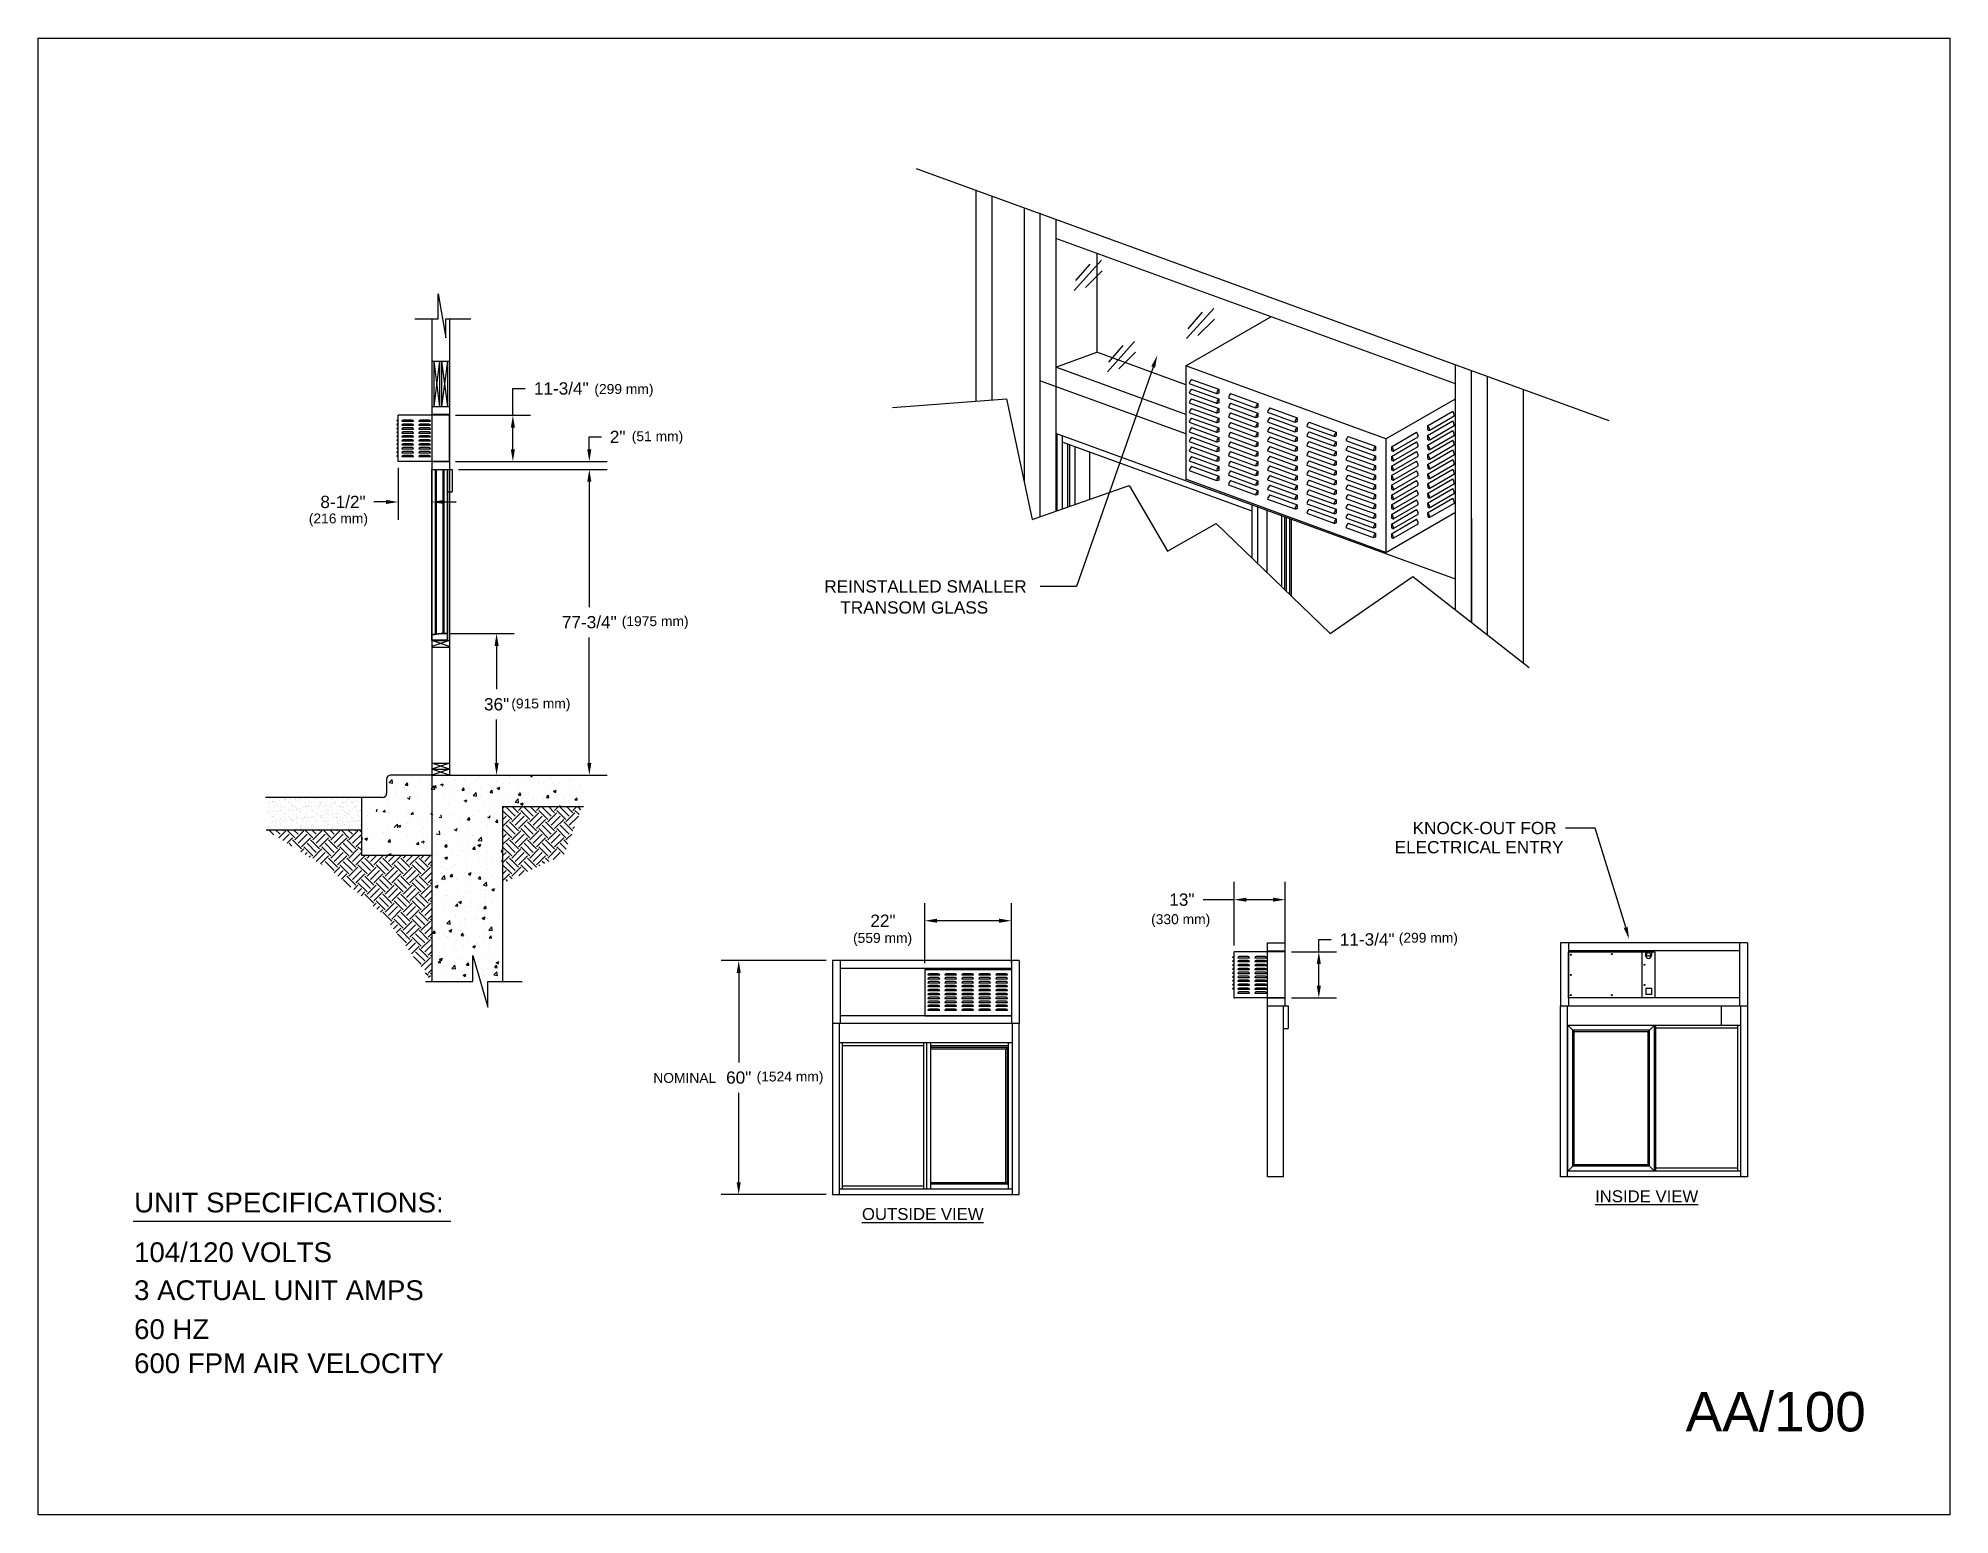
# Model space of a CAD drawing. Extents: x -638 to -152, y -524 to -149.
import ezdxf
from ezdxf.enums import TextEntityAlignment as Align

# ---------------------------------------------------------------- set-up
doc = ezdxf.new("R2010")
doc.units = 0
doc.header["$LTSCALE"] = 20
doc.header["$MEASUREMENT"] = 0
doc.layers.get('0').update_dxf_attribs({"linetype": 'CONTINUOUS'})
doc.layers.get('DEFPOINTS').update_dxf_attribs({"linetype": 'CONTINUOUS'})
for name, color, linetype in [('A-detl-bndy', 7, 'CONTINUOUS'), ('A-detl-dims', 7, 'CONTINUOUS'), ('A-detl-mbnd', 7, 'CONTINUOUS'), ('A-detl-mcut', 7, 'CONTINUOUS'), ('A-detl-patt', 7, 'CONTINUOUS'), ('A-detl-text', 7, 'CONTINUOUS')]:
    doc.layers.add(name, color=color, linetype=linetype)
doc.styles.add('ROMANS', font='ARIAL.TTF')
doc.dimstyles.get("Standard").update_dxf_attribs({"dimtxt": 0.18, "dimasz": 0.18, "dimexe": 0.18, "dimexo": 0.0625, "dimgap": 0.09, "dimtad": 0, "dimtih": 1, "dimtoh": 1, "dimdec": 4, "dimzin": 0, "dimdsep": 46, "dimtxsty": 'Standard', "dimcen": 0.09, "dimadec": 0, "dimazin": 0, "dimtfac": 1, "dimtdec": 4, "dimtofl": 0, "dimtmove": 0, "dimatfit": 3, "dimfxl": 0, "dimtolj": 1, "dimtzin": 0, "dimarcsym": 0})

msp = doc.modelspace()

# ---------------------------------------------------------------- texts
at = {"insert": (-219.5629, -493.1493), "char_height": 10, "width": 205.261, "attachment_point": 1, "style": 'ROMANS'}
msp.add_mtext('AA/100', dxfattribs=at)
at = {"layer": 'A-detl-dims', "style": 'ROMANS'}
for s, p in [('(299 mm)', (-496.9701, -239.3218)), ('(51 mm)', (-487.4623, -251.3374)), ('(216 mm)', (-569.5658, -272.2452)), ('(1975 mm)', (-490.008, -298.3675)), ('(915 mm)', (-518.0889, -319.2966)), ('(330 mm)', (-355.4382, -374.1533)), ('(559 mm)', (-431.2177, -378.9177)), ('(299 mm)', (-292.4722, -378.8798)), ('NOMINAL', (-481.9951, -414.5241)), ('(1524 mm)', (-455.7275, -414.1638))]:
    msp.add_text(s, height=2.51477, dxfattribs=at).set_placement(p)
at = {"layer": 'A-detl-text', "style": 'ROMANS'}
for s, p in [('REINSTALLED SMALLER ', (-385.871, -288.2759)), ('TRANSOM GLASS', (-396.849, -293.6268)), ('KNOCK-OUT FOR', (-252.3399, -349.7102))]:
    msp.add_text(s, height=3.125, dxfattribs=at).set_placement(p, align=Align.MIDDLE_RIGHT)
msp.add_text('ELECTRICAL ENTRY', height=3.125, dxfattribs=at).set_placement((-293.5168, -354.5768), align=Align.MIDDLE_LEFT)
for s, height, p in [('%%UINSIDE VIEW', 3.042, (-242.5593, -444.8874)), ('UNIT SPECIFICATIONS:', 5.019844, (-613.9835, -447.4626)), ('%%UOUTSIDE VIEW', 3.042, (-428.9455, -449.3928)), ('104/120 VOLTS', 5.019844, (-613.9835, -460.1008)), ('3 ACTUAL UNIT AMPS', 5.019844, (-613.9835, -469.7608)), ('60 HZ', 5.01984, (-613.9835, -479.6583)), ('600 FPM AIR VELOCITY', 5.019844, (-613.9835, -488.3319))]:
    msp.add_text(s, height=height, dxfattribs=at).set_placement(p)

# ---------------------------------------------------------------- blocks, each defined once
blk = doc.blocks.new('*D7')
at = {"layer": 'A-detl-mcut', "color": 0, "lineweight": -2}
for p, q in [((-546.83, -258.09), (-546.83, -271.3)), ((-538.33, -258.09), (-538.33, -271.3)), ((-549.95, -266.8), (-553.08, -266.8)), ((-535.2, -266.8), (-532.08, -266.8))]:
    blk.add_line(p, q, dxfattribs=at)
at = {"layer": 'A-detl-mcut', "color": 0}
for points in [[(-549.95, -266.27), (-549.95, -267.32), (-546.83, -266.8)], [(-535.2, -266.27), (-535.2, -267.32), (-538.33, -266.8)]]:
    blk.add_solid(points, dxfattribs=at)
at = {"layer": 'DEFPOINTS', "color": 0}
for p in [(-546.83, -256.51), (-538.33, -256.51), (-546.83, -266.8)]:
    blk.add_point(p, dxfattribs=at)
at = {"layer": 'A-detl-mcut', "color": 0, "insert": (-560.88, -266.8), "char_height": 3.125, "attachment_point": 5, "style": 'ROMANS'}
blk.add_mtext('\\A1;8-1/2"', dxfattribs=at)
blk = doc.blocks.new('*X0')
at = {"color": 0}
for p, q in [((201.87, 73.35), (201.87, 73.35)), ((202.2, 72.98), (202.2, 72.98)), ((221.94, 73.23), (221.94, 73.23)), ((226.78, 73.2), (226.78, 73.2)), ((232.12, 72.97), (232.12, 72.97)), ((237.37, 73.28), (237.59, 73.37)), ((237.37, 73.28), (237.86, 72.94)), ((237.86, 72.94), (238, 73.37)), ((242.18, 73.34), (242.18, 73.34)), ((200.9, 71.92), (200.92, 71.92)), ((200.9, 71.86), (200.92, 71.92)), ((201.51, 70.5), (201.51, 70.5)), ((201.52, 71.46), (202.29, 72.28)), ((201.52, 71.46), (202.41, 71.33)), ((202.41, 71.33), (202.29, 72.28)), ((203.37, 70.83), (203.37, 70.83)), ((203.44, 69.02), (203.44, 69.02)), ((205.55, 70.23), (205.55, 70.23)), ((205.7, 70.81), (206.18, 71.38)), ((205.7, 70.81), (206.3, 70.76)), ((206.3, 70.76), (206.18, 71.38)), ((206.56, 71.14), (206.56, 71.14)), ((207.53, 72.76), (207.53, 72.76)), ((208.06, 70.56), (208.06, 70.56)), ((208.78, 68.79), (208.78, 68.79)), ((209.2, 71.83), (209.2, 71.83)), ((211.64, 68.56), (211.64, 68.56)), ((211.76, 71.89), (211.76, 71.89)), ((211.84, 71.06), (211.84, 71.06)), ((212.19, 69.81), (212.35, 69.98)), ((212.19, 69.81), (212.35, 69.78)), ((212.35, 69.98), (212.97, 70.62)), ((212.35, 69.78), (213.08, 69.67)), ((212.87, 70.18), (213.36, 70.76)), ((212.87, 70.18), (213.47, 70.13)), ((213.08, 69.67), (212.97, 70.62)), ((213.47, 70.13), (213.36, 70.76)), ((214.59, 70.86), (215.29, 71.12)), ((215.03, 72.83), (215.03, 72.83)), ((215.09, 70.52), (215.29, 71.12)), ((216.77, 69.26), (216.77, 69.26)), ((216.89, 72.59), (216.89, 72.59)), ((218.03, 68.28), (218.03, 68.28)), ((218.16, 71.89), (218.16, 71.89)), ((218.21, 72.31), (218.21, 72.31)), ((218.85, 69.33), (218.85, 69.33)), ((220.05, 69.55), (220.53, 70.13)), ((220.05, 69.55), (220.64, 69.5)), ((220.64, 69.5), (220.53, 70.13)), ((220.66, 72.22), (220.66, 72.22)), ((221.82, 69.9), (221.82, 69.9)), ((221.82, 68.78), (221.82, 68.78)), ((222.86, 68.15), (223.64, 68.96)), ((222.86, 68.15), (223.75, 68.02)), ((223.55, 72.08), (223.55, 72.08)), ((223.75, 68.02), (223.64, 68.96)), ((224.45, 72.72), (224.45, 72.72)), ((224.68, 70.33), (224.68, 70.33)), ((224.79, 68.12), (224.79, 68.12)), ((227.01, 70.65), (227.01, 70.65)), ((227.22, 68.93), (227.7, 69.5)), ((227.22, 68.93), (227.82, 68.88)), ((227.82, 68.87), (227.7, 69.5)), ((228.13, 69.61), (228.13, 69.61)), ((228.89, 71.86), (228.89, 71.86)), ((228.96, 70.05), (229.66, 70.32)), ((228.96, 70.05), (229.46, 69.72)), ((229.46, 69.72), (229.66, 70.32)), ((230.52, 71.33), (230.52, 71.33)), ((230.64, 69.94), (230.64, 69.94)), ((232.15, 71.36), (232.15, 71.36)), ((234.23, 71.63), (234.23, 71.63)), ((234.39, 68.3), (234.87, 68.87)), ((234.39, 68.3), (234.99, 68.25)), ((234.42, 70.44), (234.42, 70.44)), ((234.99, 68.25), (234.87, 68.87)), ((236.35, 72.34), (236.35, 72.34)), ((237.08, 68.67), (237.08, 68.67)), ((237.2, 72), (237.2, 72)), ((237.46, 72.75), (237.46, 72.75)), ((239.56, 71.4), (239.56, 71.4)), ((240.74, 71.27), (240.74, 71.27)), ((241.56, 67.67), (242.05, 68.25)), ((242.16, 67.62), (242.05, 68.25)), ((242.27, 69.42), (242.27, 69.42)), ((242.39, 72.75), (242.39, 72.75)), ((242.79, 72.52), (242.79, 72.52)), ((243.24, 71.6), (243.24, 71.6)), ((243.33, 69.25), (244.03, 69.52)), ((243.33, 69.25), (243.83, 68.92)), ((243.83, 68.92), (244.03, 69.52)), ((244.4, 68.15), (244.4, 68.15)), ((244.9, 71.18), (244.9, 71.18)), ((247.03, 72.1), (247.03, 72.1)), ((247.41, 70.12), (247.41, 70.12)), ((247.6, 68.37), (247.6, 68.37)), ((248.13, 72.3), (248.13, 72.3)), ((250.24, 70.95), (250.24, 70.95)), ((250.72, 68.99), (250.72, 68.99)), ((198.28, 64.07), (198.49, 64.67)), ((199.92, 63.92), (200.4, 64.49)), ((200.51, 63.86), (200.4, 64.49)), ((201.27, 63.84), (201.27, 63.84)), ((201.36, 66.33), (201.36, 66.33)), ((201.39, 67.17), (201.39, 67.17)), ((201.49, 63.91), (201.49, 63.91)), ((206.19, 67.63), (206.69, 67.29)), ((206.32, 64.48), (206.32, 64.48)), ((206.44, 67.81), (206.44, 67.81)), ((206.69, 67.29), (206.89, 67.9)), ((206.83, 63.68), (206.83, 63.68)), ((207.09, 63.29), (207.57, 63.86)), ((207.19, 67.33), (207.19, 67.33)), ((207.69, 63.24), (207.57, 63.86)), ((211.51, 65.23), (211.51, 65.23)), ((212.16, 63.6), (212.35, 63.68)), ((212.16, 63.6), (212.66, 63.27)), ((212.17, 63.46), (212.17, 63.46)), ((214.86, 62.61), (214.74, 63.23)), ((215.53, 67.95), (215.53, 67.95)), ((216.65, 65.94), (216.65, 65.94)), ((217.5, 63.23), (217.5, 63.23)), ((218.44, 63.37), (218.44, 63.37)), ((220.56, 66.83), (221.26, 67.1)), ((221.06, 66.49), (221.26, 67.1)), ((221.7, 66.58), (221.7, 66.58)), ((224.27, 64.37), (224.27, 64.37)), ((225.5, 65.67), (225.5, 65.67)), ((226.77, 64), (226.77, 64)), ((226.89, 67.33), (226.89, 67.33)), ((228.01, 66), (228.01, 66)), ((230.1, 65.37), (230.1, 65.37)), ((230.13, 67.89), (230.13, 67.89)), ((231.79, 66.49), (231.79, 66.49)), ((232.03, 68.03), (232.03, 68.03)), ((233.53, 66.5), (234.31, 67.31)), ((233.53, 66.5), (234.42, 66.36)), ((234.42, 66.36), (234.31, 67.31)), ((234.93, 66.03), (235.63, 66.3)), ((234.93, 66.03), (235.43, 65.69)), ((235.43, 65.69), (235.63, 66.3)), ((235.47, 67.66), (235.47, 67.66)), ((235.94, 66.37), (235.94, 66.37)), ((238.11, 67.33), (238.11, 67.33)), ((240.61, 67.66), (240.61, 67.66)), ((240.8, 67.44), (240.8, 67.44)), ((241.56, 67.67), (242.16, 67.62)), ((241.77, 67.37), (241.77, 67.37)), ((242.15, 66.09), (242.15, 66.09)), ((244.71, 65.37), (244.98, 65.65)), ((245.02, 65.37), (244.98, 65.65)), ((246.14, 67.21), (246.14, 67.21)), ((247.28, 66.79), (247.28, 66.79)), ((248.74, 67.04), (249.22, 67.62)), ((248.74, 67.04), (249.33, 66.99)), ((249.33, 66.99), (249.22, 67.62)), ((249.67, 65.37), (250, 65.5)), ((249.96, 65.37), (250, 65.5)), ((250, 66.18), (250, 66.18)), ((250.59, 65.37), (250.59, 65.37)), ((196.01, 59.81), (196.01, 59.81)), ((196.13, 63.14), (196.13, 63.14)), ((197.66, 58.4), (197.66, 58.4)), ((200.16, 58.73), (200.16, 58.73)), ((201.15, 60.51), (201.15, 60.51)), ((202.84, 60.07), (203.62, 60.88)), ((203.6, 62.56), (203.6, 62.56)), ((203.73, 59.93), (203.62, 60.88)), ((203.76, 60.38), (204.46, 60.65)), ((203.95, 59.23), (203.95, 59.23)), ((204.25, 60.04), (204.46, 60.65)), ((206.2, 61.15), (206.2, 61.15)), ((206.78, 61.36), (206.78, 61.36)), ((208.94, 62.34), (208.94, 62.34)), ((209.17, 59.17), (209.17, 59.17)), ((210.18, 58.37), (210.18, 58.37)), ((210.27, 60.06), (210.27, 60.06)), ((211.27, 58.57), (211.27, 58.57)), ((211.39, 61.9), (211.39, 61.9)), ((212.61, 62.36), (212.61, 62.36)), ((213.51, 58.41), (214.4, 58.27)), ((214.26, 62.66), (214.86, 62.61)), ((214.27, 62.11), (214.27, 62.11)), ((214.4, 58.27), (214.29, 59.22)), ((215, 60.17), (215, 60.17)), ((218.13, 59.58), (218.62, 59.24)), ((218.62, 59.24), (218.83, 59.85)), ((219.61, 61.89), (219.61, 61.89)), ((220.84, 61.17), (220.84, 61.17)), ((221.43, 62.03), (221.92, 62.61)), ((221.43, 62.03), (222.03, 61.98)), ((221.46, 59.92), (221.46, 59.92)), ((222.03, 61.98), (221.92, 62.61)), ((222.84, 63.01), (222.84, 63.01)), ((224.95, 61.66), (224.95, 61.66)), ((226.53, 62.8), (227.03, 62.47)), ((226.53, 58.61), (226.53, 58.61)), ((226.65, 60.67), (226.65, 60.67)), ((226.67, 62.17), (226.67, 62.17)), ((227.03, 62.47), (227.23, 63.07)), ((228.18, 62.78), (228.18, 62.78)), ((228.61, 61.41), (229.09, 61.98)), ((228.61, 61.41), (229.2, 61.35)), ((229.2, 61.35), (229.09, 61.98)), ((230.29, 61.44), (230.29, 61.44)), ((194.47, 57.42), (194.61, 57.6)), ((194.47, 56.99), (194.73, 56.97)), ((194.73, 56.97), (194.61, 57.6)), ((195.03, 54.46), (195.03, 54.46)), ((195.35, 57.15), (196.05, 57.42)), ((195.35, 57.15), (195.85, 56.82)), ((195.85, 56.82), (196.05, 57.42)), ((195.89, 56.48), (195.89, 56.48)), ((197.53, 54.79), (197.53, 54.79)), ((197.55, 53.72), (197.55, 53.72)), ((200.9, 53.85), (200.9, 53.85)), ((201.03, 57.18), (201.03, 57.18)), ((201.3, 56.39), (201.79, 56.97)), ((201.3, 56.39), (201.9, 56.34)), ((201.32, 55.29), (201.32, 55.29)), ((201.9, 56.34), (201.79, 56.97)), ((202.89, 53.49), (202.89, 53.49)), ((205.95, 54.49), (205.95, 54.49)), ((206.08, 57.82), (206.08, 57.82)), ((207.64, 56.12), (207.64, 56.12)), ((208.48, 55.77), (208.96, 56.34)), ((208.48, 55.77), (209.07, 55.71)), ((209.07, 55.71), (208.96, 56.34)), ((209.73, 56.35), (210.43, 56.62)), ((210.14, 56.45), (210.14, 56.45)), ((210.22, 56.02), (210.43, 56.62)), ((211.15, 55.24), (211.15, 55.24)), ((212.99, 55.67), (212.99, 55.67)), ((213.93, 56.95), (213.93, 56.95)), ((215.51, 58.15), (215.51, 58.15)), ((215.65, 55.14), (216.13, 55.71)), ((215.65, 55.14), (216.25, 55.09)), ((216.25, 55.09), (216.13, 55.71)), ((216.28, 55.95), (216.28, 55.95)), ((217.61, 53.83), (217.61, 53.83)), ((218.82, 56.67), (218.82, 56.67)), ((220.11, 54.16), (220.11, 54.16)), ((220.24, 57.78), (220.24, 57.78)), ((220.85, 57.92), (220.85, 57.92)), ((221.33, 56.59), (221.33, 56.59)), ((222.75, 58.11), (222.75, 58.11)), ((222.82, 54.51), (223.3, 55.09)), ((222.82, 54.51), (223.42, 54.46)), ((223.42, 54.46), (223.3, 55.09)), ((223.9, 54.66), (223.9, 54.66)), ((224.1, 55.55), (224.8, 55.82)), ((224.1, 55.55), (224.59, 55.22)), ((224.19, 56.76), (224.97, 57.57)), ((224.19, 56.76), (225.08, 56.62)), ((224.59, 55.22), (224.8, 55.82)), ((224.65, 57.67), (224.65, 57.67)), ((225.08, 56.62), (224.97, 57.57)), ((226.19, 57.7), (226.19, 57.7)), ((226.41, 54.01), (226.41, 54.01)), ((226.53, 57.34), (226.53, 57.34)), ((229.99, 53.88), (230.35, 54.31)), ((229.99, 53.88), (230.35, 53.85)), ((230.22, 55.49), (230.22, 55.49)), ((195.77, 53.15), (195.77, 53.15)), ((201.32, 53.13), (202.02, 53.4)), ((201.32, 53.13), (201.49, 53.01)), ((201.89, 53.01), (202.02, 53.4)), ((212.58, 49.7), (212.58, 49.7)), ((213.57, 53.04), (213.57, 53.04)), ((214.98, 49.89), (214.98, 49.89)), ((215.68, 51.7), (215.68, 51.7)), ((215.69, 52.33), (216.39, 52.59)), ((215.69, 52.33), (216.19, 51.99)), ((216.04, 49.29), (216.04, 49.29)), ((216.16, 52.62), (216.16, 52.62)), ((216.19, 51.99), (216.39, 52.59)), ((217.48, 50.22), (217.48, 50.22)), ((218.41, 50.7), (218.41, 50.7)), ((218.91, 52.81), (218.91, 52.81)), ((221.01, 51.47), (221.01, 51.47)), ((221.09, 49.93), (221.09, 49.93)), ((221.21, 53.26), (221.21, 53.26)), ((221.27, 50.72), (221.27, 50.72)), ((224.24, 52.59), (224.24, 52.59)), ((224.24, 51.7), (224.24, 51.7)), ((226.28, 50.68), (226.28, 50.68)), ((226.35, 51.24), (226.35, 51.24)), ((226.64, 49.51), (226.64, 49.51)), ((227.59, 51.55), (227.59, 51.55)), ((229.58, 52.36), (229.58, 52.36)), ((230.07, 52.7), (230.07, 52.7)), ((230.07, 51.53), (230.35, 51.63)), ((230.07, 51.53), (230.35, 51.33)), ((230.09, 51.88), (230.09, 51.88)), ((212.35, 45.95), (212.35, 45.95)), ((213.26, 45.07), (213.96, 45.34)), ((213.26, 45.07), (213.76, 44.74)), ((213.76, 44.74), (213.96, 45.34)), ((214.84, 47.02), (215.62, 47.83)), ((214.84, 47.02), (215.73, 46.88)), ((214.85, 46.27), (214.85, 46.27)), ((214.97, 47.51), (214.97, 47.51)), ((215.73, 46.88), (215.62, 47.83)), ((215.92, 45.96), (215.92, 45.96)), ((216.92, 47.73), (216.92, 47.73)), ((217.04, 47.62), (217.52, 48.19)), ((217.04, 47.62), (217.63, 47.56)), ((217.63, 47.56), (217.52, 48.19)), ((218.64, 46.77), (218.64, 46.77)), ((218.79, 44.01), (218.79, 44.01)), ((220.81, 48.51), (220.81, 48.51)), ((220.97, 46.6), (220.97, 46.6)), ((221.66, 48.3), (222.36, 48.57)), ((221.66, 48.3), (222.16, 47.96)), ((222.16, 47.96), (222.36, 48.57)), ((222.25, 47.5), (222.25, 47.5)), ((224.21, 46.99), (224.69, 47.56)), ((224.21, 46.99), (224.81, 46.94)), ((224.63, 45.01), (224.63, 45.01)), ((224.81, 46.94), (224.69, 47.56)), ((224.83, 43.99), (224.83, 43.99)), ((224.96, 47.6), (224.96, 47.6)), ((225.51, 45.36), (226.29, 46.17)), ((225.51, 45.36), (226.4, 45.22)), ((226.04, 44.02), (226.04, 44.02)), ((226.16, 47.35), (226.16, 47.35)), ((226.4, 45.22), (226.29, 46.17)), ((227.46, 47.93), (227.46, 47.93)), ((227.59, 47.28), (227.59, 47.28)), ((227.63, 44.27), (228.33, 44.54)), ((227.63, 44.27), (228.13, 43.94)), ((228.13, 43.94), (228.33, 44.54)), ((228.62, 44.49), (228.62, 44.49)), ((212.96, 43.01), (212.96, 43.01)), ((213.38, 38.89), (213.38, 38.89)), ((214.97, 42.62), (214.97, 42.62)), ((215.68, 39.3), (215.68, 39.3)), ((215.8, 42.63), (215.8, 42.63)), ((216.01, 42.83), (216.01, 42.83)), ((217.08, 41.28), (217.08, 41.28)), ((218.42, 40.09), (218.91, 40.67)), ((218.42, 40.09), (219.02, 40.04)), ((219.02, 40.04), (218.91, 40.67)), ((219.23, 41.05), (219.93, 41.32)), ((219.23, 41.05), (219.73, 40.71)), ((219.69, 39.72), (219.69, 39.72)), ((219.73, 40.71), (219.93, 41.32)), ((220.31, 42.39), (220.31, 42.39)), ((220.73, 39.94), (220.73, 39.94)), ((220.85, 43.27), (220.85, 43.27)), ((222.2, 40.05), (222.2, 40.05)), ((222.33, 43.66), (222.33, 43.66)), ((222.42, 41.05), (222.42, 41.05)), ((224.21, 39.04), (224.21, 39.04)), ((225.6, 39.47), (226.08, 40.04)), ((225.6, 39.47), (226.19, 39.41)), ((225.65, 42.17), (225.65, 42.17)), ((225.92, 40.69), (225.92, 40.69)), ((225.99, 40.54), (225.99, 40.54)), ((226.19, 39.41), (226.08, 40.04)), ((227.75, 40.83), (227.75, 40.83)), ((230.04, 40.04), (230.04, 40.04)), ((212.55, 37.04), (212.55, 37.04)), ((212.98, 37.54), (212.98, 37.54)), ((214.95, 34.84), (214.95, 34.84)), ((215.55, 35.97), (215.55, 35.97)), ((216.17, 35.62), (216.94, 36.43)), ((216.17, 35.62), (217.06, 35.48)), ((216.8, 33.8), (217.5, 34.07)), ((217.06, 35.48), (216.94, 36.43)), ((217.06, 35.77), (217.06, 35.77)), ((217.29, 33.46), (217.5, 34.07)), ((218.32, 37.31), (218.32, 37.31)), ((218.38, 38.04), (218.38, 38.04)), ((219.57, 36.1), (219.57, 36.1)), ((220.6, 36.61), (220.6, 36.61)), ((220.78, 35.84), (220.78, 35.84)), ((223.35, 36.6), (223.35, 36.6)), ((223.66, 37.09), (223.66, 37.09)), ((225.2, 37.02), (225.9, 37.29)), ((225.2, 37.02), (225.7, 36.69)), ((225.68, 34.04), (225.68, 34.04)), ((225.7, 36.69), (225.9, 37.29)), ((225.8, 37.36), (225.8, 37.36)), ((226.61, 36.85), (226.61, 36.85)), ((226.84, 33.96), (227.62, 34.78)), ((227.73, 33.83), (227.62, 34.78)), ((228.99, 36.86), (228.99, 36.86)), ((229.67, 37.43), (229.67, 37.43)), ((212.64, 33.2), (213.12, 33.77)), ((212.64, 33.2), (213.24, 33.15)), ((212.93, 30.34), (212.93, 30.34)), ((213.24, 33.15), (213.12, 33.77)), ((213.14, 31.08), (213.14, 31.08)), ((214.43, 31.83), (214.43, 31.83)), ((215.31, 29.32), (215.31, 29.32)), ((215.43, 32.65), (215.43, 32.65)), ((216.37, 32.2), (216.37, 32.2)), ((216.8, 33.8), (217.29, 33.46)), ((216.94, 32.16), (216.94, 32.16)), ((218.48, 30.86), (218.48, 30.86)), ((218.76, 31.34), (218.76, 31.34)), ((219.81, 32.57), (220.29, 33.15)), ((219.81, 32.57), (220.41, 32.52)), ((220.41, 32.52), (220.29, 33.15)), ((220.36, 29.96), (220.36, 29.96)), ((220.48, 33.29), (220.48, 33.29)), ((220.72, 32.66), (220.72, 32.66)), ((221.71, 31.98), (221.71, 31.98)), ((222.77, 29.77), (223.47, 30.04)), ((222.77, 29.77), (223.26, 29.44)), ((223.26, 29.43), (223.47, 30.04)), ((223.82, 30.63), (223.82, 30.63)), ((224.41, 29.54), (224.41, 29.54)), ((224.6, 32.34), (224.6, 32.34)), ((225.56, 30.71), (225.56, 30.71)), ((226.84, 33.96), (227.73, 33.83)), ((226.91, 29.87), (226.91, 29.87)), ((226.98, 31.95), (227.47, 32.52)), ((226.98, 31.95), (227.58, 31.89)), ((227.04, 33.49), (227.04, 33.49)), ((227.05, 31.75), (227.05, 31.75)), ((227.58, 31.89), (227.47, 32.52)), ((229.15, 30.41), (229.15, 30.41)), ((229.54, 33.82), (229.54, 33.82)), ((212.52, 24.38), (212.52, 24.38)), ((214.03, 25.68), (214.51, 26.25)), ((214.03, 25.68), (214.62, 25.63)), ((214.31, 28.21), (214.31, 28.21)), ((214.36, 26.55), (215.06, 26.81)), ((214.36, 26.55), (214.86, 26.21)), ((214.38, 27.12), (214.38, 27.12)), ((214.62, 25.63), (214.51, 26.25)), ((214.86, 26.21), (215.06, 26.81)), ((215.19, 25.99), (215.19, 25.99)), ((215.46, 24.77), (215.46, 24.77)), ((217.49, 24.22), (218.27, 25.03)), ((218.09, 28.71), (218.09, 28.71)), ((218.38, 24.08), (218.27, 25.03)), ((218.35, 25.38), (218.35, 25.38)), ((219.72, 26.89), (219.72, 26.89)), ((220.24, 26.63), (220.24, 26.63)), ((221.2, 25.05), (221.68, 25.63)), ((221.2, 25.05), (221.8, 25)), ((221.8, 25), (221.68, 25.63)), ((221.78, 25.6), (221.78, 25.6)), ((224.18, 26.38), (224.18, 26.38)), ((224.28, 25.93), (224.28, 25.93)), ((225.06, 26.67), (225.06, 26.67)), ((225.43, 27.38), (225.43, 27.38)), ((228.07, 26.43), (228.07, 26.43)), ((228.37, 24.42), (228.85, 25)), ((228.37, 24.42), (228.97, 24.37)), ((228.74, 25.74), (229.44, 26.01)), ((228.74, 25.74), (229.23, 25.41)), ((228.97, 24.37), (228.85, 25)), ((229.23, 25.41), (229.44, 26.01)), ((230.01, 27.38), (230.01, 27.38)), ((212.43, 22.01), (212.43, 22.01)), ((214.92, 22.18), (214.92, 22.18)), ((215.07, 22.66), (215.07, 22.66)), ((217.49, 24.22), (218.38, 24.08)), ((217.77, 21.78), (217.77, 21.78)), ((219.15, 21.66), (219.15, 21.66)), ((220.12, 23.3), (220.12, 23.3)), ((220.33, 22.52), (221.03, 22.79)), ((220.33, 22.52), (220.83, 22.18)), ((220.75, 23.18), (220.75, 23.18)), ((220.83, 22.18), (221.03, 22.79)), ((221.65, 21.99), (221.65, 21.99)), ((223.11, 21.56), (223.11, 21.56)), ((225.31, 24.05), (225.31, 24.05)), ((225.44, 22.48), (225.44, 22.48)), ((226.58, 24.18), (226.58, 24.18)), ((228.16, 22.57), (228.94, 23.38)), ((228.16, 22.57), (229.05, 22.43)), ((228.45, 21.33), (228.45, 21.33)), ((229.05, 22.43), (228.94, 23.38)), ((230.32, 21.42), (230.32, 21.42))]:
    blk.add_line(p, q, dxfattribs=at)
blk = doc.blocks.new('*X1')
at = {"color": 0}
for p, q in [((230.35, 64.89), (230.83, 65.37)), ((230.35, 63.74), (230.38, 63.77)), ((232.68, 62.05), (230.38, 64.35)), ((233.54, 62.91), (231.25, 65.21)), ((232.68, 61.47), (234.98, 63.77)), ((234.41, 63.77), (232.81, 65.37)), ((233.54, 65.21), (233.7, 65.37)), ((234.41, 64.35), (235.43, 65.37)), ((237.28, 62.05), (234.98, 64.35)), ((238.14, 62.91), (235.84, 65.21)), ((237.28, 61.47), (239.58, 63.77)), ((239, 63.77), (237.41, 65.37)), ((238.14, 65.21), (238.3, 65.37)), ((239, 64.35), (240.02, 65.37)), ((241.87, 62.05), (239.58, 64.35)), ((242.74, 62.91), (240.44, 65.21)), ((241.87, 61.47), (244.17, 63.77)), ((243.6, 63.77), (242, 65.37)), ((242.74, 65.21), (242.89, 65.37)), ((243.6, 64.35), (244.62, 65.37)), ((246.47, 62.05), (244.17, 64.35)), ((247.33, 62.91), (245.03, 65.21)), ((246.47, 61.47), (248.77, 63.77)), ((248.19, 63.77), (246.6, 65.37)), ((247.33, 65.21), (247.49, 65.37)), ((248.19, 64.35), (249.21, 65.37)), ((249.81, 63.31), (248.77, 64.35)), ((250.28, 64.56), (249.63, 65.21)), ((170.63, 59.17), (170.63, 59.18)), ((172.2, 58.18), (171.01, 59.38)), ((173.79, 58.31), (172.73, 59.38)), ((173.45, 57.4), (175.23, 59.18)), ((174.66, 59.18), (174.46, 59.38)), ((177.53, 57.45), (175.61, 59.38)), ((178.39, 58.31), (177.33, 59.38)), ((177.53, 56.88), (179.83, 59.18)), ((179.25, 59.18), (179.05, 59.38)), ((182.12, 57.45), (180.2, 59.38)), ((182.99, 58.31), (181.92, 59.38)), ((182.12, 56.88), (184.42, 59.18)), ((183.85, 59.18), (183.65, 59.38)), ((186.72, 57.45), (184.8, 59.38)), ((187.58, 58.31), (186.52, 59.38)), ((186.72, 56.88), (189.02, 59.18)), ((188.44, 59.18), (188.24, 59.38)), ((191.32, 57.45), (189.39, 59.38)), ((192.18, 58.31), (191.12, 59.38)), ((191.32, 56.88), (193.61, 59.18)), ((193.04, 59.18), (192.84, 59.38)), ((194.47, 58.9), (193.99, 59.38)), ((230.35, 62.01), (231.25, 62.91)), ((230.35, 60.29), (232.11, 62.05)), ((230.35, 59.14), (230.38, 59.18)), ((232.68, 57.45), (230.38, 59.75)), ((233.54, 58.31), (231.25, 60.61)), ((234.41, 59.18), (232.11, 61.47)), ((232.68, 56.88), (234.98, 59.18)), ((233.54, 60.61), (235.84, 62.91)), ((234.41, 59.75), (236.7, 62.05)), ((237.28, 57.45), (234.98, 59.75)), ((238.14, 58.31), (235.84, 60.61)), ((239, 59.18), (236.7, 61.47)), ((237.28, 56.88), (239.58, 59.18)), ((238.14, 60.61), (240.44, 62.91)), ((239, 59.75), (241.3, 62.05)), ((241.87, 57.45), (239.58, 59.75)), ((242.74, 58.31), (240.44, 60.61)), ((243.6, 59.18), (241.3, 61.47)), ((241.87, 56.88), (244.17, 59.18)), ((242.74, 60.61), (245.03, 62.91)), ((243.6, 59.75), (245.9, 62.05)), ((246.47, 57.45), (244.17, 59.75)), ((247.33, 58.31), (245.03, 60.61)), ((248.19, 59.18), (245.9, 61.47)), ((246.47, 56.88), (247.93, 58.34)), ((247.33, 60.61), (249.63, 62.91)), ((248.19, 59.75), (248.63, 60.18)), ((174.51, 56.74), (176.09, 58.31)), ((175.57, 56.07), (176.95, 57.45)), ((176.8, 55.31), (176.09, 56.02)), ((179.25, 54.58), (176.95, 56.88)), ((178.39, 56.02), (180.69, 58.31)), ((179.11, 53.86), (179.83, 54.58)), ((179.25, 55.15), (181.55, 57.45)), ((182.12, 52.86), (179.83, 55.15)), ((180.17, 53.2), (180.69, 53.72)), ((182.99, 53.72), (180.69, 56.02)), ((183.85, 54.58), (181.55, 56.88)), ((182.12, 52.28), (184.42, 54.58)), ((182.99, 56.02), (185.28, 58.31)), ((183, 51.43), (185.28, 53.72)), ((183.85, 55.15), (186.15, 57.45)), ((186.72, 52.86), (184.42, 55.15)), ((187.58, 53.72), (185.28, 56.02)), ((188.44, 54.58), (186.15, 56.88)), ((186.72, 52.28), (189.02, 54.58)), ((187.58, 56.02), (189.88, 58.31)), ((187.58, 51.42), (189.88, 53.72)), ((188.44, 55.15), (190.74, 57.45)), ((191.32, 52.86), (189.02, 55.15)), ((192.18, 53.72), (189.88, 56.02)), ((193.04, 54.58), (190.74, 56.88)), ((191.32, 52.28), (193.61, 54.58)), ((192.18, 56.02), (194.47, 58.3)), ((192.18, 51.42), (194.47, 53.71)), ((193.04, 55.15), (194.47, 56.58)), ((194.47, 54.3), (193.61, 55.15)), ((230.35, 57.42), (231.25, 58.31)), ((230.35, 55.69), (232.11, 57.45)), ((230.35, 54.54), (230.38, 54.58)), ((230.35, 52.82), (231.25, 53.72)), ((232.68, 52.86), (230.38, 55.15)), ((233.54, 53.72), (231.25, 56.02)), ((234.41, 54.58), (232.11, 56.88)), ((232.68, 52.28), (234.98, 54.58)), ((233.54, 56.02), (235.84, 58.31)), ((233.54, 51.42), (235.84, 53.72)), ((234.41, 55.15), (236.7, 57.45)), ((237.28, 52.86), (234.98, 55.15)), ((238.14, 53.72), (235.84, 56.02)), ((239, 54.58), (236.7, 56.88)), ((237.28, 52.28), (239.58, 54.58)), ((238.14, 56.02), (240.44, 58.31)), ((238.14, 51.42), (240.44, 53.72)), ((239, 55.15), (241.3, 57.45)), ((241.87, 52.86), (239.58, 55.15)), ((242.74, 53.72), (240.44, 56.02)), ((243.6, 54.58), (241.3, 56.88)), ((241.87, 52.28), (244.17, 54.58)), ((242.74, 56.02), (245.03, 58.31)), ((243.25, 51.93), (245.03, 53.72)), ((243.6, 55.15), (245.9, 57.45)), ((246.03, 53.3), (244.17, 55.15)), ((246.5, 54.55), (245.03, 56.02)), ((246.97, 55.8), (245.9, 56.88)), ((181.23, 52.54), (181.55, 52.86)), ((184.06, 50.77), (186.15, 52.86)), ((184.46, 50.52), (184.42, 50.56)), ((187.58, 49.12), (185.28, 51.42)), ((188.44, 49.98), (186.15, 52.28)), ((187.54, 48.5), (189.02, 49.98)), ((188.44, 50.56), (190.74, 52.86)), ((188.47, 47.71), (189.88, 49.12)), ((191.32, 48.26), (189.02, 50.56)), ((192.18, 49.12), (189.88, 51.42)), ((193.04, 49.98), (190.74, 52.28)), ((191.32, 47.69), (193.61, 49.98)), ((192.18, 46.82), (194.48, 49.12)), ((193.04, 50.56), (195.34, 52.86)), ((195.91, 48.26), (193.61, 50.56)), ((196.77, 49.12), (194.48, 51.42)), ((197.64, 49.98), (195.34, 52.28)), ((195.91, 52.86), (195.76, 53.01)), ((195.91, 52.28), (196.64, 53.01)), ((195.91, 47.69), (198.21, 49.98)), ((196.77, 51.42), (198.37, 53.01)), ((196.77, 46.82), (199.07, 49.12)), ((197.64, 50.56), (199.93, 52.86)), ((200.51, 48.26), (198.21, 50.56)), ((201.37, 49.12), (199.07, 51.42)), ((202.23, 49.98), (199.93, 52.28)), ((200.51, 52.86), (200.35, 53.01)), ((200.51, 52.28), (201.24, 53.01)), ((200.51, 47.69), (202.81, 49.98)), ((201.37, 51.42), (202.96, 53.01)), ((201.37, 46.82), (203.67, 49.12)), ((202.23, 50.56), (204.53, 52.86)), ((205.11, 48.26), (202.81, 50.56)), ((205.97, 49.12), (203.67, 51.42)), ((206.83, 49.98), (204.53, 52.28)), ((205.11, 52.86), (204.95, 53.01)), ((205.11, 52.28), (205.83, 53.01)), ((205.11, 47.69), (207.4, 49.98)), ((205.97, 51.42), (207.56, 53.01)), ((205.97, 46.82), (208.27, 49.12)), ((206.83, 50.56), (209.13, 52.86)), ((209.7, 48.26), (207.4, 50.56)), ((210.56, 49.12), (208.27, 51.42)), ((211.42, 49.98), (209.13, 52.28)), ((209.7, 52.86), (209.55, 53.01)), ((209.7, 52.28), (210.43, 53.01)), ((209.7, 47.69), (212, 49.98)), ((210.56, 51.42), (212.15, 53.01)), ((210.56, 46.82), (212.35, 48.61)), ((211.42, 50.56), (212.35, 51.48)), ((212.35, 50.21), (212, 50.56)), ((230.35, 51.1), (232.11, 52.86)), ((230.35, 49.95), (230.38, 49.98)), ((230.35, 48.22), (231.25, 49.12)), ((232.68, 48.26), (230.38, 50.56)), ((233.54, 49.12), (231.25, 51.42)), ((234.41, 49.98), (232.11, 52.28)), ((232.68, 47.69), (234.98, 49.98)), ((234.41, 50.56), (236.7, 52.86)), ((234.49, 47.77), (235.84, 49.12)), ((236.71, 48.83), (234.98, 50.56)), ((237.88, 49.38), (235.84, 51.42)), ((239, 49.98), (236.7, 52.28)), ((239, 50.56), (241.3, 52.86)), ((239.83, 50.31), (239.58, 50.56)), ((241, 50.86), (240.44, 51.42)), ((242.16, 51.42), (241.3, 52.28)), ((189.4, 46.92), (190.74, 48.26)), ((191.82, 44.88), (189.88, 46.82)), ((193.04, 45.39), (190.74, 47.69)), ((192.52, 44.29), (193.61, 45.39)), ((193.04, 45.96), (195.34, 48.26)), ((193.45, 43.5), (194.48, 44.53)), ((195.91, 43.66), (193.61, 45.96)), ((196.77, 44.53), (194.48, 46.82)), ((197.64, 45.39), (195.34, 47.69)), ((195.91, 43.09), (198.21, 45.39)), ((196.77, 42.23), (199.07, 44.53)), ((197.64, 45.96), (199.93, 48.26)), ((200.51, 43.66), (198.21, 45.96)), ((201.37, 44.53), (199.07, 46.82)), ((202.23, 45.39), (199.93, 47.69)), ((200.51, 43.09), (202.81, 45.39)), ((201.37, 42.23), (203.67, 44.53)), ((202.23, 45.96), (204.53, 48.26)), ((205.11, 43.66), (202.81, 45.96)), ((205.97, 44.53), (203.67, 46.82)), ((206.83, 45.39), (204.53, 47.69)), ((205.11, 43.09), (207.4, 45.39)), ((205.97, 42.23), (208.27, 44.53)), ((206.83, 45.96), (209.13, 48.26)), ((209.7, 43.66), (207.4, 45.96)), ((210.56, 44.53), (208.27, 46.82)), ((211.42, 45.39), (209.13, 47.69)), ((209.7, 43.09), (212, 45.39)), ((210.56, 42.23), (212.35, 44.01)), ((211.42, 45.96), (212.35, 46.89)), ((212.35, 45.61), (212, 45.96)), ((230.35, 46.5), (232.11, 48.26)), ((230.48, 45.86), (230.38, 45.96)), ((231.65, 46.42), (231.25, 46.82)), ((232.82, 46.98), (232.11, 47.69)), ((194.39, 42.71), (195.34, 43.66)), ((197.64, 40.79), (195.34, 43.09)), ((197.5, 40.08), (198.21, 40.79)), ((197.64, 41.37), (199.93, 43.66)), ((200.51, 39.07), (198.21, 41.37)), ((198.44, 39.3), (199.07, 39.93)), ((201.37, 39.93), (199.07, 42.23)), ((199.37, 38.51), (199.93, 39.07)), ((202.23, 40.79), (199.93, 43.09)), ((200.51, 38.49), (202.81, 40.79)), ((201.37, 37.63), (203.67, 39.93)), ((202.23, 41.37), (204.53, 43.66)), ((202.23, 36.77), (204.53, 39.07)), ((205.11, 39.07), (202.81, 41.37)), ((205.97, 39.93), (203.67, 42.23)), ((206.83, 40.79), (204.53, 43.09)), ((205.11, 38.49), (207.4, 40.79)), ((205.97, 37.63), (208.27, 39.93)), ((206.83, 41.37), (209.13, 43.66)), ((206.83, 36.77), (209.13, 39.07)), ((209.7, 39.07), (207.4, 41.37)), ((210.56, 39.93), (208.27, 42.23)), ((211.42, 40.79), (209.13, 43.09)), ((209.7, 38.49), (212, 40.79)), ((210.56, 37.63), (212.35, 39.42)), ((211.42, 41.37), (212.35, 42.29)), ((212.35, 41.02), (212, 41.37)), ((202.23, 36.2), (199.93, 38.49)), ((201.89, 35.28), (202.81, 36.2)), ((202.62, 34.28), (203.67, 35.33)), ((205.11, 34.47), (202.81, 36.77)), ((203.34, 33.28), (204.53, 34.47)), ((205.97, 35.33), (203.67, 37.63)), ((206.83, 36.2), (204.53, 38.49)), ((205.11, 33.9), (207.4, 36.2)), ((205.97, 33.04), (208.27, 35.33)), ((206.83, 32.17), (209.13, 34.47)), ((209.7, 34.47), (207.4, 36.77)), ((210.56, 35.33), (208.27, 37.63)), ((211.42, 36.2), (209.13, 38.49)), ((209.7, 33.9), (212, 36.2)), ((210.56, 33.04), (212.35, 34.82)), ((211.42, 36.77), (212.35, 37.69)), ((212.35, 36.42), (212, 36.77)), ((205.97, 30.74), (203.67, 33.04)), ((206.83, 31.6), (204.53, 33.9)), ((205.76, 29.96), (207.4, 31.6)), ((206.49, 28.96), (208.27, 30.74)), ((207.21, 27.96), (209.13, 29.88)), ((209.7, 29.88), (207.4, 32.17)), ((210.56, 30.74), (208.27, 33.04)), ((211.42, 31.6), (209.13, 33.9)), ((211.42, 27), (209.13, 29.3)), ((209.7, 29.3), (212, 31.6)), ((210.56, 28.44), (212.35, 30.22)), ((211.42, 32.17), (212.35, 33.1)), ((212.35, 31.82), (212, 32.17)), ((209.7, 25.28), (207.74, 27.24)), ((210.56, 26.14), (208.27, 28.44)), ((209.7, 24.7), (212, 27)), ((210.56, 23.84), (212.35, 25.63)), ((211.42, 27.58), (212.35, 28.5)), ((212.35, 27.23), (212, 27.58)), ((211.42, 22.41), (210.81, 23.02)), ((211.42, 22.98), (212.35, 23.9)), ((211.57, 21.98), (212, 22.41)), ((212.35, 22.63), (212, 22.98)), ((212.3, 20.98), (212.35, 21.03))]:
    blk.add_line(p, q, dxfattribs=at)
blk = doc.blocks.new('*D10')
at = {"layer": 'A-detl-mcut', "color": 0}
for p, q in [((-412.96, -384.11), (-412.96, -368.79)), ((-390.96, -384.11), (-390.96, -368.79)), ((-394.08, -373.29), (-409.83, -373.29))]:
    blk.add_line(p, q, dxfattribs=at)
for points in [[(-409.83, -372.77), (-409.83, -373.81), (-412.96, -373.29)], [(-394.08, -372.77), (-394.08, -373.81), (-390.96, -373.29)]]:
    blk.add_solid(points, dxfattribs=at)
at = {"layer": 'DEFPOINTS', "color": 0}
for p in [(-412.96, -373.29), (-412.96, -385.69), (-390.96, -385.69)]:
    blk.add_point(p, dxfattribs=at)
at = {"layer": 'A-detl-mcut', "color": 0, "insert": (-423.6, -373.29), "char_height": 3.125, "attachment_point": 5, "style": 'ROMANS'}
blk.add_mtext('\\A1;22"', dxfattribs=at)
blk = doc.blocks.new('*D11')
at = {"layer": 'A-detl-mcut', "color": 0}
for p, q in [((-438.03, -383.44), (-464.78, -383.44)), ((-460.28, -386.56), (-460.28, -409.34)), ((-460.28, -439.81), (-460.28, -417.03)), ((-438.03, -442.94), (-464.78, -442.94))]:
    blk.add_line(p, q, dxfattribs=at)
for points in [[(-460.8, -386.56), (-459.76, -386.56), (-460.28, -383.44)], [(-460.8, -439.81), (-459.76, -439.81), (-460.28, -442.94)]]:
    blk.add_solid(points, dxfattribs=at)
at = {"layer": 'DEFPOINTS', "color": 0}
for p in [(-436.46, -383.44), (-460.28, -442.94), (-436.46, -442.94)]:
    blk.add_point(p, dxfattribs=at)
at = {"layer": 'A-detl-mcut', "color": 0, "insert": (-460.28, -413.19), "char_height": 3.125, "attachment_point": 5, "style": 'ROMANS'}
blk.add_mtext('\\A1;60"', dxfattribs=at)
blk = doc.blocks.new('*D9')
at = {"layer": 'A-detl-mcut', "color": 0, "lineweight": -2}
for p, q in [((-334.34, -379.61), (-334.34, -363.44)), ((-321.34, -379.61), (-321.34, -363.44)), ((-334.34, -367.94), (-342.2, -367.94)), ((-324.46, -367.94), (-331.21, -367.94))]:
    blk.add_line(p, q, dxfattribs=at)
at = {"layer": 'A-detl-mcut', "color": 0}
for points in [[(-331.21, -367.42), (-331.21, -368.46), (-334.34, -367.94)], [(-324.46, -367.42), (-324.46, -368.46), (-321.34, -367.94)]]:
    blk.add_solid(points, dxfattribs=at)
at = {"layer": 'DEFPOINTS', "color": 0}
for p in [(-334.34, -367.94), (-334.34, -381.18), (-321.34, -381.18)]:
    blk.add_point(p, dxfattribs=at)
at = {"layer": 'A-detl-mcut', "color": 0, "insert": (-347.62, -367.94), "char_height": 3.125, "attachment_point": 5, "style": 'ROMANS'}
blk.add_mtext('\\A1;13"', dxfattribs=at)
blk = doc.blocks.new('*D8')
at = {"layer": 'A-detl-mcut', "color": 0, "lineweight": -2}
for p, q in [((-312.8, -381.18), (-312.8, -378.06)), ((-312.8, -378.06), (-309.68, -378.06)), ((-319.76, -381.18), (-308.3, -381.18)), ((-312.8, -389.81), (-312.8, -384.31)), ((-319.76, -392.93), (-308.3, -392.93))]:
    blk.add_line(p, q, dxfattribs=at)
at = {"layer": 'A-detl-mcut', "color": 0}
for points in [[(-313.32, -384.31), (-312.28, -384.31), (-312.8, -381.18)], [(-313.32, -389.81), (-312.28, -389.81), (-312.8, -392.93)]]:
    blk.add_solid(points, dxfattribs=at)
at = {"layer": 'DEFPOINTS', "color": 0}
for p in [(-321.34, -381.18), (-312.8, -381.18), (-321.34, -392.93)]:
    blk.add_point(p, dxfattribs=at)
at = {"layer": 'A-detl-mcut', "color": 0, "insert": (-300.5, -378.06), "char_height": 3.125, "attachment_point": 5, "style": 'ROMANS'}
blk.add_mtext('\\A1;11-3/4"', dxfattribs=at)
blk = doc.blocks.new('*X2')
at = {"color": 0}
for p, q in [((170.46, 67.69), (170.46, 67.69)), ((170.8, 67.56), (170.8, 67.56)), ((170.85, 65.46), (170.85, 65.46)), ((170.87, 66.51), (170.87, 66.51)), ((170.9, 63.84), (170.9, 63.84)), ((170.98, 63.94), (170.98, 63.94)), ((170.99, 67.39), (170.99, 67.39)), ((171.21, 66.19), (171.21, 66.19)), ((171.27, 65.19), (171.27, 65.19)), ((171.27, 64.26), (171.27, 64.26)), ((171.79, 64.04), (171.79, 64.04)), ((171.86, 66.6), (171.86, 66.6)), ((171.98, 66.73), (171.98, 66.73)), ((172.23, 66.69), (172.23, 66.69)), ((172.41, 67.12), (172.41, 67.12)), ((172.47, 65.19), (172.47, 65.19)), ((172.54, 63.26), (172.54, 63.26)), ((172.75, 66.76), (172.75, 66.76)), ((172.79, 64.22), (172.79, 64.22)), ((172.85, 65.68), (172.85, 65.68)), ((173.04, 65.52), (173.04, 65.52)), ((173.15, 64.22), (173.15, 64.22)), ((173.56, 66.87), (173.56, 66.87)), ((173.58, 67.7), (173.58, 67.7)), ((173.67, 64.29), (173.67, 64.29)), ((173.82, 66.22), (173.82, 66.22)), ((173.89, 64.3), (173.89, 64.3)), ((173.91, 64.72), (173.91, 64.72)), ((173.96, 65.46), (173.96, 65.46)), ((174.38, 65.19), (174.38, 65.19)), ((174.49, 64.4), (174.49, 64.4)), ((174.86, 67.47), (174.86, 67.47)), ((174.9, 63.81), (174.9, 63.81)), ((174.92, 67.04), (174.92, 67.04)), ((175.09, 66.73), (175.09, 66.73)), ((175.09, 63.64), (175.09, 63.64)), ((175.11, 67.21), (175.11, 67.21)), ((175.18, 65.29), (175.18, 65.29)), ((175.24, 63.36), (175.24, 63.36)), ((175.44, 67.11), (175.44, 67.11)), ((175.84, 64.58), (175.84, 64.58)), ((175.86, 66.56), (175.86, 66.56)), ((175.9, 64.23), (175.9, 64.23)), ((176.04, 66.39), (176.04, 66.39)), ((176.25, 67.22), (176.25, 67.22)), ((176.36, 64.65), (176.36, 64.65)), ((176.38, 66.21), (176.38, 66.21)), ((176.44, 64.28), (176.44, 64.28)), ((176.91, 65.6), (176.91, 65.6)), ((177.08, 65.47), (177.08, 65.47)), ((177.18, 64.75), (177.18, 64.75)), ((177.5, 65.2), (177.5, 65.2)), ((177.61, 67.4), (177.61, 67.4)), ((177.73, 67.25), (177.73, 67.25)), ((177.79, 65.32), (177.79, 65.32)), ((177.86, 63.39), (177.86, 63.39)), ((177.91, 64.68), (177.91, 64.68)), ((178.09, 64.52), (178.09, 64.52)), ((178.13, 67.47), (178.13, 67.47)), ((178.21, 66.74), (178.21, 66.74)), ((178.54, 64.93), (178.54, 64.93)), ((178.86, 67.44), (178.86, 67.44)), ((178.95, 67.57), (178.95, 67.57)), ((178.96, 63.72), (178.96, 63.72)), ((179.02, 64.23), (179.02, 64.23)), ((179.05, 67.27), (179.05, 67.27)), ((179.06, 65), (179.06, 65)), ((179.08, 66.31), (179.08, 66.31)), ((179.15, 64.38), (179.15, 64.38)), ((179.87, 65.11), (179.87, 65.11)), ((179.92, 66.47), (179.92, 66.47)), ((180.19, 65.47), (180.19, 65.47)), ((180.29, 67.23), (180.29, 67.23)), ((180.35, 65.31), (180.35, 65.31)), ((180.41, 63.38), (180.41, 63.38)), ((180.61, 65.21), (180.61, 65.21)), ((180.91, 65.56), (180.91, 65.56)), ((181.1, 65.39), (181.1, 65.39)), ((181.23, 65.29), (181.23, 65.29)), ((181.32, 66.74), (181.32, 66.74)), ((181.7, 66.34), (181.7, 66.34)), ((181.75, 65.35), (181.75, 65.35)), ((181.76, 64.42), (181.76, 64.42)), ((181.97, 64.6), (181.97, 64.6)), ((182.13, 64.24), (182.13, 64.24)), ((182.56, 65.46), (182.56, 65.46)), ((182.92, 67.35), (182.92, 67.35)), ((182.96, 63.68), (182.96, 63.68)), ((182.99, 67.33), (182.99, 67.33)), ((183.05, 65.4), (183.05, 65.4)), ((183.12, 63.48), (183.12, 63.48)), ((183.15, 63.51), (183.15, 63.51)), ((183.31, 65.48), (183.31, 65.48)), ((183.73, 65.21), (183.73, 65.21)), ((183.92, 66.44), (183.92, 66.44)), ((183.92, 65.64), (183.92, 65.64)), ((184.1, 66.27), (184.1, 66.27)), ((184.26, 66.33), (184.26, 66.33)), ((184.32, 64.4), (184.32, 64.4)), ((184.44, 66.75), (184.44, 66.75)), ((184.44, 65.71), (184.44, 65.71)), ((184.97, 65.47), (184.97, 65.47)), ((185.24, 64.24), (185.24, 64.24)), ((185.25, 65.82), (185.25, 65.82)), ((185.36, 63.24), (185.36, 63.24)), ((185.61, 67.37), (185.61, 67.37)), ((185.67, 65.44), (185.67, 65.44)), ((185.73, 63.51), (185.73, 63.51)), ((185.97, 64.56), (185.97, 64.56)), ((186.15, 64.39), (186.15, 64.39)), ((186.17, 63.35), (186.17, 63.35)), ((186.42, 65.49), (186.42, 65.49)), ((186.61, 65.99), (186.61, 65.99)), ((186.84, 65.22), (186.84, 65.22)), ((186.93, 67.32), (186.93, 67.32)), ((186.96, 66.43), (186.96, 66.43)), ((187.02, 64.5), (187.02, 64.5)), ((187.02, 63.6), (187.02, 63.6)), ((187.11, 67.15), (187.11, 67.15)), ((187.13, 66.06), (187.13, 66.06)), ((187.53, 63.53), (187.53, 63.53)), ((187.55, 66.75), (187.55, 66.75)), ((187.94, 66.17), (187.94, 66.17)), ((187.98, 66.35), (187.98, 66.35)), ((188.05, 63.59), (188.05, 63.59)), ((188.16, 67.35), (188.16, 67.35)), ((188.23, 65.43), (188.23, 65.43)), ((188.29, 63.5), (188.29, 63.5)), ((188.36, 64.25), (188.36, 64.25)), ((188.87, 63.7), (188.87, 63.7)), ((188.98, 65.44), (188.98, 65.44)), ((189.16, 65.27), (189.16, 65.27)), ((189.3, 66.35), (189.3, 66.35)), ((189.53, 65.49), (189.53, 65.49)), ((189.58, 66.46), (189.58, 66.46)), ((189.64, 64.53), (189.64, 64.53)), ((189.82, 66.42), (189.82, 66.42)), ((189.96, 65.22), (189.96, 65.22)), ((190.03, 64.47), (190.03, 64.47)), ((190.22, 63.88), (190.22, 63.88)), ((190.64, 66.52), (190.64, 66.52)), ((190.67, 66.76), (190.67, 66.76)), ((190.74, 63.95), (190.74, 63.95)), ((190.87, 67.45), (190.87, 67.45)), ((190.93, 65.52), (190.93, 65.52)), ((190.99, 67.23), (190.99, 67.23)), ((190.99, 63.6), (190.99, 63.6)), ((191.03, 63.56), (191.03, 63.56)), ((191.21, 63.39), (191.21, 63.39)), ((191.47, 64.26), (191.47, 64.26)), ((191.56, 64.06), (191.56, 64.06)), ((191.98, 66.32), (191.98, 66.32)), ((191.99, 66.7), (191.99, 66.7)), ((192.13, 66.45), (192.13, 66.45)), ((192.17, 66.15), (192.17, 66.15)), ((192.2, 64.52), (192.2, 64.52)), ((192.51, 66.77), (192.51, 66.77)), ((192.65, 65.5), (192.65, 65.5)), ((192.92, 64.24), (192.92, 64.24)), ((193.04, 65.35), (193.04, 65.35)), ((193.07, 65.23), (193.07, 65.23)), ((193.33, 66.88), (193.33, 66.88)), ((193.44, 64.3), (193.44, 64.3)), ((193.48, 67.48), (193.48, 67.48)), ((193.55, 65.56), (193.55, 65.56)), ((193.61, 63.63), (193.61, 63.63)), ((193.78, 66.77), (193.78, 66.77)), ((194.03, 64.44), (194.03, 64.44)), ((194.22, 64.27), (194.22, 64.27)), ((194.25, 64.41), (194.25, 64.41)), ((170.94, 60.17), (170.94, 60.17)), ((171.12, 60), (171.12, 60)), ((171.33, 62.34), (171.33, 62.34)), ((171.38, 61.4), (171.38, 61.4)), ((171.39, 60.41), (171.39, 60.41)), ((171.66, 62.95), (171.66, 62.95)), ((171.9, 62.93), (171.9, 62.93)), ((171.9, 61.47), (171.9, 61.47)), ((172.08, 62.76), (172.08, 62.76)), ((172.08, 62.68), (172.08, 62.68)), ((172.46, 60.45), (172.46, 60.45)), ((172.6, 61.34), (172.6, 61.34)), ((172.66, 59.41), (172.66, 59.41)), ((172.72, 61.58), (172.72, 61.58)), ((172.89, 60.18), (172.89, 60.18)), ((172.95, 61.96), (172.95, 61.96)), ((173.6, 61.72), (173.6, 61.72)), ((173.95, 62.37), (173.95, 62.37)), ((173.95, 61.05), (173.95, 61.05)), ((174.01, 60.44), (174.01, 60.44)), ((174.07, 61.75), (174.07, 61.75)), ((174.13, 60.88), (174.13, 60.88)), ((174.59, 61.82), (174.59, 61.82)), ((174.77, 62.96), (174.77, 62.96)), ((175, 60.08), (175, 60.08)), ((175.19, 62.69), (175.19, 62.69)), ((175.3, 61.43), (175.3, 61.43)), ((175.36, 59.51), (175.36, 59.51)), ((175.41, 61.93), (175.41, 61.93)), ((175.58, 60.45), (175.58, 60.45)), ((175.96, 62.84), (175.96, 62.84)), ((176, 60.19), (176, 60.19)), ((176.33, 59.46), (176.33, 59.46)), ((176.51, 62.36), (176.51, 62.36)), ((176.57, 60.43), (176.57, 60.43)), ((176.71, 61.72), (176.71, 61.72)), ((176.77, 62.11), (176.77, 62.11)), ((176.95, 61.93), (176.95, 61.93)), ((177.14, 61.76), (177.14, 61.76)), ((177.29, 62.18), (177.29, 62.18)), ((177.69, 59.64), (177.69, 59.64)), ((177.88, 62.96), (177.88, 62.96)), ((177.92, 61.47), (177.92, 61.47)), ((177.98, 59.54), (177.98, 59.54)), ((178.01, 60.96), (178.01, 60.96)), ((178.1, 62.28), (178.1, 62.28)), ((178.21, 59.71), (178.21, 59.71)), ((178.31, 62.7), (178.31, 62.7)), ((178.69, 60.46), (178.69, 60.46)), ((179, 60.05), (179, 60.05)), ((179.02, 59.82), (179.02, 59.82)), ((179.11, 60.19), (179.11, 60.19)), ((179.19, 59.88), (179.19, 59.88)), ((179.21, 62.46), (179.21, 62.46)), ((179.27, 60.53), (179.27, 60.53)), ((179.46, 62.46), (179.46, 62.46)), ((179.82, 61.73), (179.82, 61.73)), ((179.96, 62.81), (179.96, 62.81)), ((179.98, 62.53), (179.98, 62.53)), ((180.14, 62.64), (180.14, 62.64)), ((180.38, 60), (180.38, 60)), ((180.48, 61.45), (180.48, 61.45)), ((180.54, 59.53), (180.54, 59.53)), ((180.79, 62.64), (180.79, 62.64)), ((180.9, 60.06), (180.9, 60.06)), ((181, 62.97), (181, 62.97)), ((181.01, 61.84), (181.01, 61.84)), ((181.42, 62.7), (181.42, 62.7)), ((181.71, 60.17), (181.71, 60.17)), ((181.81, 60.47), (181.81, 60.47)), ((181.83, 62.49), (181.83, 62.49)), ((181.89, 60.56), (181.89, 60.56)), ((182.01, 60.93), (182.01, 60.93)), ((182.15, 62.82), (182.15, 62.82)), ((182.19, 60.76), (182.19, 60.76)), ((182.23, 60.2), (182.23, 60.2)), ((182.67, 62.89), (182.67, 62.89)), ((182.94, 61.73), (182.94, 61.73)), ((183.06, 59.96), (183.06, 59.96)), ((183.07, 60.35), (183.07, 60.35)), ((183.18, 61.55), (183.18, 61.55)), ((183.24, 59.62), (183.24, 59.62)), ((183.48, 62.99), (183.48, 62.99)), ((183.59, 60.42), (183.59, 60.42)), ((184.02, 62.72), (184.02, 62.72)), ((184.11, 62.98), (184.11, 62.98)), ((184.38, 62.48), (184.38, 62.48)), ((184.4, 60.53), (184.4, 60.53)), ((184.45, 60.55), (184.45, 60.55)), ((184.53, 62.71), (184.53, 62.71)), ((184.84, 63.17), (184.84, 63.17)), ((184.92, 60.47), (184.92, 60.47)), ((185.01, 61.81), (185.01, 61.81)), ((185.2, 61.64), (185.2, 61.64)), ((185.34, 60.2), (185.34, 60.2)), ((185.76, 60.7), (185.76, 60.7)), ((185.8, 61.58), (185.8, 61.58)), ((185.86, 59.66), (185.86, 59.66)), ((186.05, 61.74), (186.05, 61.74)), ((186.07, 60.84), (186.07, 60.84)), ((186.28, 60.77), (186.28, 60.77)), ((187.06, 59.93), (187.06, 59.93)), ((187.08, 62.57), (187.08, 62.57)), ((187.1, 60.88), (187.1, 60.88)), ((187.15, 60.65), (187.15, 60.65)), ((187.23, 62.98), (187.23, 62.98)), ((187.25, 59.76), (187.25, 59.76)), ((187.65, 62.71), (187.65, 62.71)), ((188.02, 62.68), (188.02, 62.68)), ((188.03, 60.48), (188.03, 60.48)), ((188.2, 62.51), (188.2, 62.51)), ((188.35, 61.57), (188.35, 61.57)), ((188.42, 59.65), (188.42, 59.65)), ((188.45, 61.06), (188.45, 61.06)), ((188.46, 60.21), (188.46, 60.21)), ((188.98, 61.13), (188.98, 61.13)), ((189.07, 61.72), (189.07, 61.72)), ((189.17, 61.75), (189.17, 61.75)), ((189.7, 62.61), (189.7, 62.61)), ((189.77, 60.68), (189.77, 60.68)), ((189.79, 61.23), (189.79, 61.23)), ((190.07, 60.81), (190.07, 60.81)), ((190.25, 60.64), (190.25, 60.64)), ((190.34, 62.99), (190.34, 62.99)), ((190.76, 62.72), (190.76, 62.72)), ((191.05, 61.67), (191.05, 61.67)), ((191.12, 59.84), (191.12, 59.84)), ((191.12, 59.74), (191.12, 59.74)), ((191.15, 61.41), (191.15, 61.41)), ((191.15, 60.48), (191.15, 60.48)), ((191.57, 60.21), (191.57, 60.21)), ((191.67, 61.48), (191.67, 61.48)), ((192.08, 62.59), (192.08, 62.59)), ((192.26, 62.59), (192.26, 62.59)), ((192.28, 61.75), (192.28, 61.75)), ((192.32, 60.67), (192.32, 60.67)), ((192.48, 61.59), (192.48, 61.59)), ((193.08, 61.68), (193.08, 61.68)), ((193.26, 61.51), (193.26, 61.51)), ((193.46, 62.99), (193.46, 62.99)), ((193.67, 61.7), (193.67, 61.7)), ((193.74, 59.78), (193.74, 59.78)), ((193.84, 61.77), (193.84, 61.77)), ((193.88, 62.72), (193.88, 62.72)), ((194.13, 60.72), (194.13, 60.72)), ((194.26, 60.49), (194.26, 60.49)), ((194.36, 61.84), (194.36, 61.84))]:
    blk.add_line(p, q, dxfattribs=at)
blk = doc.blocks.new('*D4')
at = {"layer": 'A-detl-mcut', "color": 0}
for p, q in [((-531.53, -258.51), (-493.76, -258.51)), ((-498.26, -261.64), (-498.26, -293.52)), ((-498.26, -333.14), (-498.26, -301.25)), ((-532.25, -336.26), (-493.76, -336.26))]:
    blk.add_line(p, q, dxfattribs=at)
for points in [[(-498.78, -261.64), (-497.74, -261.64), (-498.26, -258.51)], [(-498.78, -333.14), (-497.74, -333.14), (-498.26, -336.26)]]:
    blk.add_solid(points, dxfattribs=at)
at = {"layer": 'DEFPOINTS', "color": 0}
for p in [(-533.11, -258.51), (-498.26, -258.51), (-533.83, -336.26)]:
    blk.add_point(p, dxfattribs=at)
at = {"layer": 'A-detl-mcut', "color": 0, "insert": (-498.26, -297.39), "char_height": 3.125, "attachment_point": 5, "style": 'ROMANS'}
blk.add_mtext('\\A1;77-3/4"', dxfattribs=at)
blk = doc.blocks.new('*D5')
at = {"layer": 'A-detl-mcut', "color": 0}
for p, q in [((-533.61, -300.26), (-517.33, -300.26)), ((-521.83, -303.39), (-521.83, -314.41)), ((-521.83, -333.14), (-521.83, -322.11)), ((-532.25, -336.26), (-517.33, -336.26))]:
    blk.add_line(p, q, dxfattribs=at)
for points in [[(-522.35, -303.39), (-521.31, -303.39), (-521.83, -300.26)], [(-522.35, -333.14), (-521.31, -333.14), (-521.83, -336.26)]]:
    blk.add_solid(points, dxfattribs=at)
at = {"layer": 'DEFPOINTS', "color": 0}
for p in [(-535.18, -300.26), (-521.83, -300.26), (-533.83, -336.26)]:
    blk.add_point(p, dxfattribs=at)
at = {"layer": 'A-detl-mcut', "color": 0, "insert": (-521.83, -318.26), "char_height": 3.125, "attachment_point": 5, "style": 'ROMANS'}
blk.add_mtext('\\A1;36"', dxfattribs=at)
blk = doc.blocks.new('*D3')
at = {"layer": 'A-detl-mcut', "color": 0, "lineweight": -2}
for p, q in [((-498.26, -253.39), (-498.26, -250.26)), ((-498.26, -250.26), (-495.13, -250.26)), ((-532.25, -256.51), (-493.76, -256.51)), ((-531.53, -258.51), (-493.76, -258.51)), ((-498.26, -261.64), (-498.26, -264.76))]:
    blk.add_line(p, q, dxfattribs=at)
at = {"layer": 'A-detl-mcut', "color": 0}
for points in [[(-498.78, -253.39), (-497.74, -253.39), (-498.26, -256.51)], [(-498.78, -261.64), (-497.74, -261.64), (-498.26, -258.51)]]:
    blk.add_solid(points, dxfattribs=at)
at = {"layer": 'DEFPOINTS', "color": 0}
for p in [(-533.83, -256.51), (-498.26, -256.51), (-533.11, -258.51)]:
    blk.add_point(p, dxfattribs=at)
at = {"layer": 'A-detl-mcut', "color": 0, "insert": (-491.06, -250.26), "char_height": 3.125, "attachment_point": 5, "style": 'ROMANS'}
blk.add_mtext('\\A1;2"', dxfattribs=at)
blk = doc.blocks.new('*D6')
at = {"layer": 'A-detl-mcut', "color": 0, "lineweight": -2}
for p, q in [((-517.69, -244.76), (-517.69, -237.95)), ((-517.69, -237.95), (-514.56, -237.95)), ((-532.25, -244.76), (-513.19, -244.76)), ((-517.69, -253.39), (-517.69, -247.89)), ((-531.03, -256.51), (-513.19, -256.51))]:
    blk.add_line(p, q, dxfattribs=at)
at = {"layer": 'A-detl-mcut', "color": 0}
for points in [[(-518.21, -247.89), (-517.17, -247.89), (-517.69, -244.76)], [(-518.21, -253.39), (-517.17, -253.39), (-517.69, -256.51)]]:
    blk.add_solid(points, dxfattribs=at)
at = {"layer": 'DEFPOINTS', "color": 0}
for p in [(-533.83, -244.76), (-517.69, -244.76), (-532.61, -256.51)]:
    blk.add_point(p, dxfattribs=at)
at = {"layer": 'A-detl-mcut', "color": 0, "insert": (-505.38, -237.95), "char_height": 3.125, "attachment_point": 5, "style": 'ROMANS'}
blk.add_mtext('\\A1;11-3/4"', dxfattribs=at)

# ---------------------------------------------------------------- dimensions: what is measured, and where the dimension line sits
at = {"layer": 'A-detl-mcut'}
dim = msp.add_linear_dim(base=(-517.6861, -244.7604), p1=(-532.6072, -256.5104), p2=(-533.8252, -244.7604), angle=90, text='11-3/4"', dimstyle='Standard', override={"dimscale": 25, "dimtxt": 0.125, "dimasz": 0.125, "dimexo": 0.063, "dimdec": 3, "dimzin": 4, "dimtxsty": 'ROMANS', "dimtfac": 0.72, "dimtdec": 3, "dimtzin": 4}, dxfattribs=at)
dim.commit()
dim.dimension.update_dxf_attribs({"geometry": '*D6', "text_midpoint": (-505.379, -237.9532), "dimtype": 160})
for base, p1, p2, text, override, picture, middle in [((-498.2595, -256.5104), (-533.1072, -258.5104), (-533.8252, -256.5104), '2"', {"dimscale": 25, "dimtxt": 0.125, "dimasz": 0.125, "dimexo": 0.063, "dimdec": 3, "dimzin": 4, "dimtxsty": 'ROMANS', "dimtfac": 0.72, "dimtdec": 3, "dimtzin": 4}, '*D3', (-491.0619, -250.2604)), ((-498.2595, -258.5104), (-533.8252, -336.2604), (-533.1072, -258.5104), '77-3/4"', {"dimscale": 25, "dimtxt": 0.125, "dimasz": 0.125, "dimexo": 0.063, "dimdec": 3, "dimzin": 4, "dimtxsty": 'ROMANS', "dimtfac": 0.72, "dimtdec": 3, "dimtmove": 2, "dimtzin": 4}, '*D4', (-498.2595, -297.3854)), ((-521.8319, -300.2604), (-533.8252, -336.2604), (-535.1827, -300.2604), '36"', {"dimscale": 25, "dimtxt": 0.125, "dimasz": 0.125, "dimexo": 0.063, "dimdec": 3, "dimzin": 4, "dimtxsty": 'ROMANS', "dimtfac": 0.72, "dimtdec": 3, "dimtmove": 2, "dimtzin": 4}, '*D5', (-521.8319, -318.2604)), ((-312.803, -381.1831), (-321.338, -392.9331), (-321.338, -381.1831), '11-3/4"', {"dimscale": 25, "dimtxt": 0.125, "dimasz": 0.125, "dimexo": 0.063, "dimdec": 3, "dimzin": 4, "dimtxsty": 'ROMANS', "dimtfac": 0.72, "dimtdec": 3, "dimtzin": 4}, '*D8', (-300.4959, -378.0581)), ((-460.2802, -442.9386), (-436.4557, -383.4386), (-436.4557, -442.9386), '60"', {"dimscale": 25, "dimtxt": 0.125, "dimasz": 0.125, "dimexo": 0.063, "dimdec": 3, "dimzin": 4, "dimtxsty": 'ROMANS', "dimtfac": 0.72, "dimtdec": 3, "dimtmove": 2, "dimtzin": 4}, '*D11', (-460.2802, -413.1886))]:
    dim = msp.add_linear_dim(base=base, p1=p1, p2=p2, angle=90, text=text, dimstyle='Standard', override=override, dxfattribs=at)
    dim.commit()
    dim.dimension.update_dxf_attribs({"geometry": picture, "text_midpoint": middle})
dim = msp.add_linear_dim(base=(-546.8252, -266.7952), p1=(-538.3252, -256.5104), p2=(-546.8252, -256.5104), text='8-1/2"', dimstyle='Standard', override={"dimscale": 25, "dimtxt": 0.125, "dimasz": 0.125, "dimexo": 0.063, "dimdec": 3, "dimzin": 4, "dimtxsty": 'ROMANS', "dimtfac": 0.72, "dimtdec": 3, "dimtzin": 4}, dxfattribs=at)
dim.commit()
dim.dimension.update_dxf_attribs({"geometry": '*D7', "text_midpoint": (-560.8846, -266.7952)})
for base, p1, p2, text, override, picture, middle in [((-334.338, -367.9433), (-321.338, -381.1831), (-334.338, -381.1831), '13"', {"dimscale": 25, "dimtxt": 0.125, "dimasz": 0.125, "dimexo": 0.063, "dimdec": 3, "dimzin": 4, "dimtxsty": 'ROMANS', "dimtfac": 0.72, "dimtdec": 3, "dimtzin": 4}, '*D9', (-347.6174, -367.9433)), ((-412.9557, -373.2939), (-390.9557, -385.6886), (-412.9557, -385.6886), '22"', {"dimscale": 25, "dimtxt": 0.125, "dimasz": 0.125, "dimexo": 0.063, "dimdec": 3, "dimzin": 4, "dimtxsty": 'ROMANS', "dimtfac": 0.72, "dimtdec": 3, "dimtmove": 2, "dimtzin": 4}, '*D10', (-423.5984, -373.2939))]:
    dim = msp.add_linear_dim(base=base, p1=p1, p2=p2, text=text, dimstyle='Standard', override=override, dxfattribs=at)
    dim.commit()
    dim.dimension.update_dxf_attribs({"geometry": picture, "text_midpoint": middle, "dimtype": 160})

# ---------------------------------------------------------------- linework, layer by layer
at = {"layer": 'A-detl-bndy'}
msp.add_lwpolyline([(-638.356, -148.8627), (-152.3996, -148.8627), (-152.3996, -524.3612), (-638.356, -524.3612)], close=True, dxfattribs=at)
at = {"layer": 'A-detl-mbnd'}
for p, q in [((-415.1735, -181.9607), (-239.107, -246.0437)), ((-399.9593, -187.4983), (-399.9593, -241.1853)), ((-395.9523, -188.9567), (-395.9523, -240.8887)), ((-387.6965, -191.9616), (-387.6965, -261.8312)), ((-383.6894, -193.42), (-383.6894, -270.534)), ((-379.6486, -194.8908), (-379.6486, -269.1295)), ((-278.0495, -236.7843), (-379.6486, -199.8053)), ((-369.2577, -203.5872), (-369.2577, -228.7371)), ((-374.9857, -212.9925), (-368.0787, -205.3235)), ((-374.602, -210.5001), (-370.9566, -206.2821)), ((-372.1078, -212.2256), (-367.8869, -208.0076)), ((-346.3987, -225.2631), (-339.4917, -217.594)), ((-346.0149, -222.7706), (-342.3696, -218.5526)), ((-346.5755, -232.1414), (-325.0116, -219.6915)), ((-343.5208, -224.4962), (-339.2999, -220.2782)), ((-366.5439, -233.6991), (-359.6369, -226.03)), ((-366.1602, -231.2066), (-362.5148, -226.9886)), ((-537.8252, -231.0104), (-536.3252, -242.5104)), ((-536.3252, -231.0104), (-537.8252, -242.5104)), ((-534.3252, -231.0104), (-535.8252, -242.5104)), ((-535.8252, -231.0104), (-534.3252, -242.5104)), ((-379.6486, -232.5191), (-369.2577, -228.7371)), ((-346.5755, -244.5567), (-379.6486, -232.5191)), ((-346.5755, -236.9928), (-369.2577, -228.7371)), ((-363.666, -232.9321), (-359.4451, -228.7141)), ((-295.776, -250.7769), (-346.5755, -232.1414)), ((-346.5755, -232.1414), (-346.5755, -261.1602)), ((-278.0495, -294.2422), (-278.0495, -231.8698)), ((-346.5755, -249.4712), (-383.6894, -235.9628)), ((-345.7589, -236.6958), (-338.8316, -239.2171)), ((-345.1713, -235.6146), (-338.2439, -238.1359)), ((-345.1713, -238.0719), (-338.2439, -240.5933)), ((-274.0086, -297.3993), (-274.0086, -233.3406)), ((-269.9677, -234.8113), (-269.9677, -300.5563)), ((-421.2049, -242.7579), (-392.1675, -240.6085)), ((-392.1675, -240.6085), (-385.7147, -271.238)), ((-345.7589, -239.1531), (-338.8316, -241.6744)), ((-345.7589, -241.6104), (-338.8316, -244.1317)), ((-345.1713, -240.5292), (-338.2439, -243.0506)), ((-338.2455, -239.0968), (-338.4437, -239.2107)), ((-338.2455, -241.5541), (-338.4437, -241.668)), ((-338.2439, -238.1359), (-338.2455, -239.0968)), ((-338.2439, -240.5933), (-338.2455, -241.5541)), ((-335.7997, -240.3206), (-328.8723, -242.842)), ((-335.7997, -242.7779), (-328.8723, -245.2993)), ((-335.2121, -239.2395), (-328.2847, -241.7608)), ((-335.2121, -241.6968), (-328.2847, -244.2181)), ((-328.2863, -242.7216), (-328.4844, -242.8356)), ((-328.2847, -241.7608), (-328.2863, -242.7216)), ((-325.2528, -242.8643), (-318.3255, -245.3857)), ((-295.776, -250.7769), (-278.0495, -240.5425)), ((-260.8379, -238.1343), (-260.8379, -307.6893)), ((-546.8279, -246.3541), (-547.2077, -246.2523)), ((-546.8266, -247.3545), (-547.2063, -247.2527)), ((-542.9502, -246.355), (-545.9503, -246.355)), ((-542.9502, -247.355), (-545.9503, -247.355)), ((-543.3252, -245.98), (-545.5753, -245.98)), ((-543.3252, -246.98), (-545.5753, -246.98)), ((-538.6372, -246.355), (-541.6373, -246.355)), ((-538.6372, -247.355), (-541.6373, -247.355)), ((-539.0122, -245.98), (-541.2623, -245.98)), ((-539.0122, -246.98), (-541.2623, -246.98)), ((-345.7589, -244.0677), (-338.8316, -246.5891)), ((-345.7589, -246.525), (-338.8316, -249.0464)), ((-345.1713, -242.9865), (-338.2439, -245.5079)), ((-345.1713, -245.4438), (-338.2439, -247.9652)), ((-338.2455, -244.0114), (-338.4437, -244.1253)), ((-338.2455, -246.4687), (-338.4437, -246.5826)), ((-338.2439, -243.0506), (-338.2455, -244.0114)), ((-338.2439, -245.5079), (-338.2455, -246.4687)), ((-335.7997, -245.2353), (-328.8723, -247.7566)), ((-335.7997, -247.6926), (-328.8723, -250.2139)), ((-335.2121, -244.1541), (-328.2847, -246.6754)), ((-335.2121, -246.6114), (-328.2847, -249.1327)), ((-328.2863, -245.1789), (-328.4844, -245.2929)), ((-328.2863, -247.6362), (-328.4844, -247.7502)), ((-328.2847, -244.2181), (-328.2863, -245.1789)), ((-328.2847, -246.6754), (-328.2863, -247.6362)), ((-325.8405, -243.9455), (-318.9131, -246.4668)), ((-325.8405, -246.4028), (-318.9131, -248.9242)), ((-325.2528, -245.3216), (-318.3255, -247.843)), ((-325.2528, -247.7789), (-318.3255, -250.3003)), ((-318.3271, -246.3465), (-318.5252, -246.4604)), ((-318.3255, -245.3857), (-318.3271, -246.3465)), ((-315.8813, -247.5704), (-308.9539, -250.0917)), ((-315.2936, -246.4892), (-308.3663, -249.0105)), ((-285.132, -247.436), (-278.7538, -243.7395)), ((-285.132, -249.8933), (-278.7538, -246.1968)), ((-285.132, -247.436), (-285.1304, -248.3968)), ((-284.5608, -248.5291), (-278.3518, -244.9306)), ((-284.5608, -250.9864), (-278.3518, -247.3879)), ((-546.8252, -248.3548), (-547.205, -248.2531)), ((-546.8252, -249.3549), (-547.205, -249.2531)), ((-546.8252, -250.3549), (-547.205, -250.2531)), ((-546.8252, -251.3549), (-547.205, -251.2532)), ((-546.8252, -252.3549), (-547.205, -252.2532)), ((-542.9502, -248.355), (-545.9503, -248.355)), ((-542.9502, -249.355), (-545.9503, -249.355)), ((-542.9502, -250.355), (-545.9503, -250.355)), ((-542.9502, -251.355), (-545.9503, -251.355)), ((-542.9502, -252.355), (-545.9503, -252.355)), ((-543.3252, -247.98), (-545.5753, -247.98)), ((-543.3252, -248.98), (-545.5753, -248.98)), ((-543.3252, -249.98), (-545.5753, -249.98)), ((-543.3252, -250.98), (-545.5753, -250.98)), ((-543.3252, -251.98), (-545.5753, -251.98)), ((-538.6372, -248.355), (-541.6373, -248.355)), ((-538.6372, -249.355), (-541.6373, -249.355)), ((-538.6372, -250.355), (-541.6373, -250.355)), ((-538.6372, -251.355), (-541.6373, -251.355)), ((-538.6372, -252.355), (-541.6373, -252.355)), ((-539.0122, -247.98), (-541.2623, -247.98)), ((-539.0122, -248.98), (-541.2623, -248.98)), ((-539.0122, -249.98), (-541.2623, -249.98)), ((-539.0122, -250.98), (-541.2623, -250.98)), ((-539.0122, -251.98), (-541.2623, -251.98)), ((-278.0495, -286.3918), (-379.6486, -249.4127)), ((-379.3825, -249.5096), (-379.3825, -269.037)), ((-378.0525, -249.9936), (-378.0525, -268.5747)), ((-329.7375, -269.1714), (-378.0525, -251.5862)), ((-376.7225, -252.0703), (-376.7225, -268.1124)), ((-376.1905, -252.2639), (-376.1905, -267.9275)), ((-345.7589, -248.9823), (-338.8316, -251.5037)), ((-345.7589, -251.4396), (-338.8316, -253.961)), ((-345.1713, -247.9012), (-338.2439, -250.4225)), ((-345.1713, -250.3585), (-338.2439, -252.8798)), ((-338.2455, -248.926), (-338.4437, -249.04)), ((-338.2455, -251.3833), (-338.4437, -251.4973)), ((-338.2439, -247.9652), (-338.2455, -248.926)), ((-338.2439, -250.4225), (-338.2455, -251.3833)), ((-335.7997, -250.1499), (-328.8723, -252.6712)), ((-335.7997, -252.6072), (-328.8723, -255.1285)), ((-335.2121, -249.0687), (-328.2847, -251.5901)), ((-335.2121, -251.526), (-328.2847, -254.0474)), ((-328.2863, -250.0935), (-328.4844, -250.2075)), ((-328.2863, -252.5509), (-328.4844, -252.6648)), ((-328.2847, -249.1327), (-328.2863, -250.0935)), ((-328.2847, -251.5901), (-328.2863, -252.5509)), ((-325.8405, -248.8601), (-318.9131, -251.3815)), ((-325.8405, -251.3174), (-318.9131, -253.8388)), ((-325.2528, -250.2362), (-318.3255, -252.7576)), ((-325.2528, -252.6936), (-318.3255, -255.2149)), ((-318.3271, -248.8038), (-318.5252, -248.9177)), ((-318.3271, -251.2611), (-318.5252, -251.3751)), ((-318.3255, -247.843), (-318.3271, -248.8038)), ((-318.3255, -250.3003), (-318.3271, -251.2611)), ((-315.8813, -250.0277), (-308.9539, -252.549)), ((-315.8813, -252.485), (-308.9539, -255.0063)), ((-315.2936, -248.9465), (-308.3663, -251.4678)), ((-315.2936, -251.4038), (-308.3663, -253.9251)), ((-308.3679, -249.9713), (-308.566, -250.0853)), ((-308.3679, -252.4286), (-308.566, -252.5426)), ((-308.3663, -249.0105), (-308.3679, -249.9713)), ((-308.3663, -251.4678), (-308.3679, -252.4286)), ((-305.922, -251.1952), (-298.9947, -253.7166)), ((-305.3344, -250.114), (-298.407, -252.6354)), ((-305.3344, -252.5713), (-298.407, -255.0927)), ((-298.407, -252.6354), (-298.4086, -253.5962)), ((-295.776, -250.7769), (-295.776, -279.6497)), ((-294.3105, -252.7352), (-287.9323, -249.0387)), ((-294.3105, -255.1925), (-287.9323, -251.496)), ((-293.7392, -253.8283), (-287.5302, -250.2298)), ((-293.7392, -256.2856), (-287.5302, -252.6871)), ((-285.132, -249.8933), (-285.1304, -250.8541)), ((-285.132, -254.8079), (-278.7538, -251.1114)), ((-285.1304, -248.3968), (-284.9323, -248.5108)), ((-285.1304, -252.352), (-278.7522, -248.6555)), ((-285.1304, -250.8541), (-284.9323, -250.9681)), ((-285.1304, -252.352), (-285.1288, -253.3128)), ((-284.5608, -255.901), (-278.3518, -252.3025)), ((-284.5592, -253.4451), (-278.3502, -249.8467)), ((-546.8252, -253.355), (-547.205, -253.2532)), ((-546.8252, -254.355), (-547.205, -254.2532)), ((-546.8252, -255.355), (-547.205, -255.2532)), ((-542.9502, -253.355), (-545.9503, -253.355)), ((-542.9502, -254.355), (-545.9503, -254.355)), ((-542.9502, -255.355), (-545.9503, -255.355)), ((-543.3252, -252.98), (-545.5753, -252.98)), ((-543.3252, -253.98), (-545.5753, -253.98)), ((-543.3252, -254.98), (-545.5753, -254.98)), ((-538.6372, -253.355), (-541.6373, -253.355)), ((-538.6372, -254.355), (-541.6373, -254.355)), ((-538.6372, -255.355), (-541.6373, -255.355)), ((-539.0122, -252.98), (-541.2623, -252.98)), ((-539.0122, -253.98), (-541.2623, -253.98)), ((-539.0122, -254.98), (-541.2623, -254.98)), ((-374.8604, -252.748), (-374.8604, -267.4652)), ((-371.1364, -254.1035), (-371.1364, -266.1708)), ((-345.7589, -253.897), (-338.8316, -256.4183)), ((-345.7589, -256.3543), (-338.8316, -258.8756)), ((-345.1713, -252.8158), (-338.2439, -255.3371)), ((-345.1713, -255.2731), (-338.2439, -257.7944)), ((-338.2455, -253.8406), (-338.4437, -253.9546)), ((-338.2455, -256.2979), (-338.4437, -256.4119)), ((-338.2439, -252.8798), (-338.2455, -253.8406)), ((-338.2439, -255.3371), (-338.2455, -256.2979)), ((-335.7997, -255.0645), (-328.8723, -257.5859)), ((-335.7997, -257.5218), (-328.8723, -260.0432)), ((-335.2121, -253.9833), (-328.2847, -256.5047)), ((-335.2121, -256.4406), (-328.2847, -258.962)), ((-328.2863, -255.0082), (-328.4844, -255.1221)), ((-328.2863, -257.4655), (-328.4844, -257.5794)), ((-328.2847, -254.0474), (-328.2863, -255.0082)), ((-328.2847, -256.5047), (-328.2863, -257.4655)), ((-325.8405, -253.7747), (-318.9131, -256.2961)), ((-325.8405, -256.2321), (-318.9131, -258.7534)), ((-325.2528, -255.1509), (-318.3255, -257.6722)), ((-318.3271, -253.7184), (-318.5252, -253.8324)), ((-318.3271, -256.1757), (-318.5252, -256.2897)), ((-318.3255, -252.7576), (-318.3271, -253.7184)), ((-318.3255, -255.2149), (-318.3271, -256.1757)), ((-315.8813, -254.9423), (-308.9539, -257.4636)), ((-315.8813, -257.3996), (-308.9539, -259.921)), ((-315.2936, -253.8611), (-308.3663, -256.3825)), ((-315.2936, -256.3184), (-308.3663, -258.8398)), ((-308.3679, -254.886), (-308.566, -254.9999)), ((-308.3679, -257.3433), (-308.566, -257.4572)), ((-308.3663, -253.9251), (-308.3679, -254.886)), ((-308.3663, -256.3825), (-308.3679, -257.3433)), ((-305.922, -253.6525), (-298.9947, -256.1739)), ((-305.922, -256.1098), (-298.9947, -258.6312)), ((-305.3344, -255.0287), (-298.407, -257.55)), ((-305.3344, -257.486), (-298.407, -260.0073)), ((-298.4086, -253.5962), (-298.6068, -253.7102)), ((-298.4086, -256.0535), (-298.6068, -256.1675)), ((-298.407, -255.0927), (-298.4086, -256.0535)), ((-298.407, -257.55), (-298.4086, -258.5108)), ((-294.3105, -252.7352), (-294.3089, -253.696)), ((-294.3105, -255.1925), (-294.3089, -256.1533)), ((-294.3105, -260.1071), (-287.9323, -256.4106)), ((-294.3089, -253.696), (-294.1107, -253.81)), ((-294.3089, -257.6512), (-287.9307, -253.9547)), ((-294.3089, -256.1533), (-294.1107, -256.2673)), ((-293.7376, -258.7443), (-287.5287, -255.1458)), ((-285.132, -254.8079), (-285.1304, -255.7687)), ((-285.1304, -257.2667), (-278.7522, -253.5701)), ((-285.1304, -255.7687), (-284.9323, -255.8827)), ((-285.1304, -259.7263), (-278.7522, -256.0298)), ((-285.1304, -257.2667), (-285.1288, -258.2275)), ((-285.1288, -253.3128), (-284.9307, -253.4268)), ((-284.5592, -258.3597), (-278.3502, -254.7613)), ((-284.5592, -260.8194), (-278.3502, -257.2209)), ((-538.3252, -258.5104), (-533.1072, -258.5104)), ((-538.2352, -302.0104), (-538.2352, -258.5104)), ((-538.2352, -258.5734), (-534.4152, -258.5734)), ((-537.3427, -300.4007), (-537.3427, -258.5734)), ((-537.0927, -300.4007), (-537.0927, -258.5734)), ((-535.4327, -300.2604), (-535.4327, -258.5734)), ((-535.1827, -300.2604), (-535.1827, -258.5734)), ((-534.4152, -258.5104), (-534.4152, -302.0104)), ((-534.3252, -258.5104), (-534.3252, -302.0104)), ((-533.1072, -258.5104), (-533.1072, -264.2604)), ((-295.776, -279.6497), (-346.5755, -261.0143)), ((-345.7589, -258.8116), (-338.8316, -261.3329)), ((-345.1713, -257.7304), (-338.2439, -260.2517)), ((-338.2455, -258.7552), (-338.4437, -258.8692)), ((-338.2455, -261.2126), (-338.4437, -261.3265)), ((-338.2439, -257.7944), (-338.2455, -258.7552)), ((-338.2439, -260.2517), (-338.2455, -261.2126)), ((-335.7997, -259.9791), (-328.8723, -262.5005)), ((-335.2121, -258.8979), (-328.2847, -261.4193)), ((-335.2121, -261.3553), (-328.2847, -263.8766)), ((-328.2863, -259.9228), (-328.4844, -260.0368)), ((-328.2863, -262.3801), (-328.4844, -262.4941)), ((-328.2847, -258.962), (-328.2863, -259.9228)), ((-328.2847, -261.4193), (-328.2863, -262.3801)), ((-325.8405, -258.6894), (-318.9131, -261.2107)), ((-325.8405, -261.1467), (-318.9131, -263.668)), ((-325.2528, -257.6082), (-318.3255, -260.1295)), ((-325.2528, -260.0655), (-318.3255, -262.5868)), ((-318.3271, -258.633), (-318.5252, -258.747)), ((-318.3271, -261.0903), (-318.5252, -261.2043)), ((-318.3255, -257.6722), (-318.3271, -258.633)), ((-318.3255, -260.1295), (-318.3271, -261.0903)), ((-315.8813, -259.8569), (-308.9539, -262.3783)), ((-315.8813, -262.3142), (-308.9539, -264.8356)), ((-315.2936, -258.7757), (-308.3663, -261.2971)), ((-315.2936, -261.233), (-308.3663, -263.7544)), ((-308.3679, -259.8006), (-308.566, -259.9145)), ((-308.3679, -262.2579), (-308.566, -262.3719)), ((-308.3663, -258.8398), (-308.3679, -259.8006)), ((-308.3663, -261.2971), (-308.3679, -262.2579)), ((-305.922, -258.5672), (-298.9947, -261.0885)), ((-305.922, -261.0245), (-298.9947, -263.5458)), ((-305.3344, -259.9433), (-298.407, -262.4646)), ((-305.3344, -262.4006), (-298.407, -264.9219)), ((-298.4086, -258.5108), (-298.6068, -258.6248)), ((-298.4086, -260.9681), (-298.6068, -261.0821)), ((-298.407, -260.0073), (-298.4086, -260.9681)), ((-294.3105, -260.1071), (-294.3089, -261.0679)), ((-294.3089, -257.6512), (-294.3073, -258.612)), ((-294.3089, -262.5659), (-287.9307, -258.8693)), ((-294.3089, -261.0679), (-294.1107, -261.1819)), ((-294.3089, -265.0255), (-287.9307, -261.329)), ((-294.3073, -258.612), (-294.1092, -258.726)), ((-293.7392, -261.2002), (-287.5302, -257.6017)), ((-293.7376, -263.6589), (-287.5287, -260.0605)), ((-285.1304, -262.186), (-278.7522, -258.4895)), ((-285.1304, -259.7263), (-285.1288, -260.6871)), ((-285.1304, -264.6457), (-278.7522, -260.9491)), ((-285.1304, -262.186), (-285.1288, -263.1468)), ((-285.1288, -258.2275), (-284.9307, -258.3414)), ((-285.1288, -260.6871), (-284.9307, -260.8011)), ((-284.5592, -263.2791), (-278.3502, -259.6806)), ((-284.5592, -265.7387), (-278.3502, -262.1403)), ((-534.3252, -264.2604), (-533.1072, -264.2604)), ((-385.7147, -271.238), (-360.9791, -262.6403)), ((-360.9791, -262.6403), (-351.3, -279.2984)), ((-335.7997, -262.4364), (-328.8723, -264.9578)), ((-328.2863, -264.8374), (-328.4844, -264.9514)), ((-328.2847, -263.8766), (-328.2863, -264.8374)), ((-325.8405, -263.604), (-318.9131, -266.1253)), ((-325.8405, -266.0613), (-318.9131, -268.5827)), ((-325.2528, -262.5228), (-318.3255, -265.0442)), ((-325.2528, -264.9801), (-318.3255, -267.5015)), ((-318.3271, -263.5477), (-318.5252, -263.6616)), ((-318.3271, -266.005), (-318.5252, -266.1189)), ((-318.3255, -262.5868), (-318.3271, -263.5477)), ((-318.3255, -265.0442), (-318.3271, -266.005)), ((-315.8813, -264.7715), (-308.9539, -267.2929)), ((-315.8813, -267.2289), (-308.9539, -269.7502)), ((-315.2936, -263.6904), (-308.3663, -266.2117)), ((-315.2936, -266.1477), (-308.3663, -268.669)), ((-308.3679, -264.7152), (-308.566, -264.8292)), ((-308.3679, -267.1725), (-308.566, -267.2865)), ((-308.3663, -263.7544), (-308.3679, -264.7152)), ((-308.3663, -266.2117), (-308.3679, -267.1725)), ((-305.922, -263.4818), (-298.9947, -266.0031)), ((-305.922, -265.9391), (-298.9947, -268.4604)), ((-305.3344, -264.8579), (-298.407, -267.3793)), ((-298.4086, -263.4254), (-298.6068, -263.5394)), ((-298.4086, -265.8828), (-298.6068, -265.9967)), ((-298.407, -262.4646), (-298.4086, -263.4254)), ((-298.407, -264.9219), (-298.4086, -265.8828)), ((-294.3089, -262.5659), (-294.3073, -263.5267)), ((-294.3089, -267.4852), (-287.9307, -263.7887)), ((-294.3089, -265.0255), (-294.3073, -265.9863)), ((-294.3089, -269.9448), (-287.9307, -266.2483)), ((-294.3073, -263.5267), (-294.1092, -263.6406)), ((-294.3073, -265.9863), (-294.1092, -266.1003)), ((-293.7376, -266.1186), (-287.5287, -262.5201)), ((-293.7376, -268.5783), (-287.5287, -264.9798)), ((-285.1304, -267.1053), (-278.7522, -263.4088)), ((-285.1304, -264.6457), (-285.1288, -265.6065)), ((-285.1304, -269.565), (-278.7522, -265.8685)), ((-285.1304, -267.1053), (-285.1288, -268.0661)), ((-285.1288, -263.1468), (-284.9307, -263.2608)), ((-285.1288, -265.6065), (-284.9307, -265.7204)), ((-284.5592, -268.1984), (-278.3502, -264.5999)), ((-284.5592, -270.6581), (-278.3502, -267.0596)), ((-329.7375, -281.1608), (-329.7375, -267.5789)), ((-328.2718, -282.5713), (-328.2718, -268.1124)), ((-325.9627, -284.7933), (-325.9627, -268.9528)), ((-322.2386, -288.377), (-322.2386, -270.3083)), ((-321.4406, -289.1449), (-321.4406, -270.5987)), ((-320.9767, -289.5914), (-320.9767, -270.7676)), ((-320.1786, -290.3593), (-320.1786, -271.058)), ((-319.7147, -290.8057), (-319.7147, -271.2269)), ((-318.3271, -268.4623), (-318.5252, -268.5762)), ((-318.3255, -267.5015), (-318.3271, -268.4623)), ((-315.8813, -269.6862), (-308.9539, -272.2075)), ((-315.2936, -268.605), (-308.3663, -271.1263)), ((-308.3679, -269.6298), (-308.566, -269.7438)), ((-308.3679, -272.0871), (-308.566, -272.2011)), ((-308.3663, -268.669), (-308.3679, -269.6298)), ((-308.3663, -271.1263), (-308.3679, -272.0871)), ((-305.922, -268.3964), (-298.9947, -270.9177)), ((-305.922, -270.8537), (-298.9947, -273.3751)), ((-305.3344, -267.3152), (-298.407, -269.8366)), ((-305.3344, -269.7725), (-298.407, -272.2939)), ((-298.4086, -268.3401), (-298.6068, -268.454)), ((-298.4086, -270.7974), (-298.6068, -270.9113)), ((-298.407, -267.3793), (-298.4086, -268.3401)), ((-298.407, -269.8366), (-298.4086, -270.7974)), ((-295.776, -279.6497), (-278.0495, -269.4153)), ((-294.3089, -267.4852), (-294.3073, -268.446)), ((-294.3089, -272.4045), (-287.9307, -268.708)), ((-294.3089, -269.9448), (-294.3073, -270.9057)), ((-294.3089, -274.8642), (-287.9307, -271.1677)), ((-294.3073, -268.446), (-294.1092, -268.56)), ((-294.3073, -270.9057), (-294.1092, -271.0196)), ((-293.7376, -271.0379), (-287.5287, -267.4395)), ((-293.7376, -273.4976), (-287.5287, -269.8991)), ((-285.1304, -269.565), (-285.1288, -270.5258)), ((-285.1288, -268.0661), (-284.9307, -268.1801)), ((-285.1288, -270.5258), (-284.9307, -270.6398)), ((-274.0086, -270.9689), (-274.0086, -297.3993)), ((-351.3, -279.2984), (-338.9322, -272.3127)), ((-338.9322, -272.3127), (-309.8948, -300.2554)), ((-305.922, -273.311), (-298.9947, -275.8324)), ((-305.3344, -272.2298), (-298.407, -274.7512)), ((-298.4086, -273.2547), (-298.6068, -273.3687)), ((-298.4086, -275.712), (-298.6068, -275.826)), ((-298.407, -272.2939), (-298.4086, -273.2547)), ((-298.407, -274.7512), (-298.4086, -275.712)), ((-294.3089, -272.4045), (-294.3073, -273.3653)), ((-294.3089, -274.8642), (-294.3073, -275.825)), ((-294.3073, -273.3653), (-294.1092, -273.4793)), ((-294.3073, -275.825), (-294.1092, -275.9389)), ((-293.7376, -275.9572), (-287.5287, -272.3588)), ((-309.8948, -300.2554), (-288.9233, -285.7467)), ((-288.9233, -285.7467), (-259.3482, -308.8532)), ((-535.9502, -300.2604), (-538.2352, -300.541)), ((-535.9447, -300.3504), (-538.2352, -300.6317)), ((-534.4152, -300.2604), (-535.9502, -300.2604)), ((-535.9447, -300.2604), (-535.9502, -300.2611)), ((-534.4152, -300.3504), (-535.9502, -300.3504)), ((-534.3252, -302.0104), (-538.3252, -302.0104)), ((-533.8252, -303.5104), (-538.3252, -302.0104)), ((-533.8252, -302.0104), (-538.3252, -303.5104)), ((-534.4152, -301.9204), (-538.2352, -301.9204)), ((-533.8252, -333.2604), (-538.3252, -334.7604)), ((-533.8252, -334.7604), (-538.3252, -333.2604)), ((-533.8252, -334.7604), (-538.3252, -336.2604)), ((-533.8252, -336.2604), (-538.3252, -334.7604)), ((-334.3406, -382.7768), (-334.7204, -382.675)), ((-334.3393, -383.7772), (-334.7191, -383.6754)), ((-334.338, -392.9331), (-334.338, -381.1831)), ((-330.3999, -382.7777), (-333.4, -382.7777)), ((-330.3999, -383.7777), (-333.4, -383.7777)), ((-330.775, -382.4027), (-333.025, -382.4027)), ((-330.775, -383.4027), (-333.025, -383.4027)), ((-326.0869, -382.7777), (-329.087, -382.7777)), ((-326.0869, -383.7777), (-329.087, -383.7777)), ((-326.462, -382.4027), (-328.712, -382.4027)), ((-326.462, -383.4027), (-328.712, -383.4027)), ((-325.838, -380.9331), (-321.338, -380.9331)), ((-321.338, -392.9331), (-321.338, -381.1831)), ((-205.8482, -380.9331), (-249.3482, -380.9331)), ((-249.3482, -381.1831), (-231.1292, -381.1831)), ((-249.3482, -392.9331), (-249.3482, -381.1831)), ((-231.1292, -381.1831), (-227.3482, -381.1831)), ((-230.6587, -381.1831), (-230.6587, -392.9331)), ((-229.7566, -381.1831), (-229.7566, -382.1101)), ((-228.2566, -381.1831), (-228.2566, -382.1101)), ((-227.3482, -381.1831), (-227.3482, -392.9331)), ((-390.9557, -385.4386), (-434.4557, -385.4386)), ((-412.9557, -385.6886), (-390.9557, -385.6886)), ((-412.9557, -385.6886), (-412.9557, -397.4386)), ((-409.1892, -387.1294), (-412.1893, -387.1294)), ((-409.1892, -388.1294), (-412.1893, -388.1294)), ((-409.5642, -386.7543), (-411.8143, -386.7543)), ((-409.5642, -387.7544), (-411.8143, -387.7544)), ((-409.5642, -388.7544), (-411.8143, -388.7544)), ((-404.8761, -387.1294), (-407.8762, -387.1294)), ((-404.8761, -388.1294), (-407.8762, -388.1294)), ((-405.2511, -386.7543), (-407.5012, -386.7543)), ((-405.2511, -387.7544), (-407.5012, -387.7544)), ((-405.2511, -388.7544), (-407.5012, -388.7544)), ((-400.563, -387.1294), (-403.5631, -387.1294)), ((-400.563, -388.1294), (-403.5631, -388.1294)), ((-400.938, -386.7543), (-403.1881, -386.7543)), ((-400.938, -387.7544), (-403.1881, -387.7544)), ((-400.938, -388.7544), (-403.1881, -388.7544)), ((-396.2499, -387.1294), (-399.25, -387.1294)), ((-396.2499, -388.1294), (-399.25, -388.1294)), ((-396.6249, -386.7543), (-398.875, -386.7543)), ((-396.6249, -387.7544), (-398.875, -387.7544)), ((-396.6249, -388.7544), (-398.875, -388.7544)), ((-391.9368, -387.1294), (-394.9369, -387.1294)), ((-391.9368, -388.1294), (-394.9369, -388.1294)), ((-392.3118, -386.7543), (-394.5619, -386.7543)), ((-392.3118, -387.7544), (-394.5619, -387.7544)), ((-392.3118, -388.7544), (-394.5619, -388.7544)), ((-390.9557, -385.6886), (-390.9557, -397.4386)), ((-334.338, -384.7775), (-334.7177, -384.6758)), ((-334.338, -385.7776), (-334.7177, -385.6758)), ((-334.338, -386.7776), (-334.7177, -386.6758)), ((-334.338, -387.7776), (-334.7177, -387.6759)), ((-334.338, -388.7776), (-334.7177, -388.6759)), ((-330.3999, -384.7777), (-333.4, -384.7777)), ((-330.3999, -385.7777), (-333.4, -385.7777)), ((-330.3999, -386.7777), (-333.4, -386.7777)), ((-330.3999, -387.7777), (-333.4, -387.7777)), ((-330.775, -384.4027), (-333.025, -384.4027)), ((-330.775, -385.4027), (-333.025, -385.4027)), ((-330.775, -386.4027), (-333.025, -386.4027)), ((-330.775, -387.4027), (-333.025, -387.4027)), ((-330.775, -388.4027), (-333.025, -388.4027)), ((-326.0869, -384.7777), (-329.087, -384.7777)), ((-326.0869, -385.7777), (-329.087, -385.7777)), ((-326.0869, -386.7777), (-329.087, -386.7777)), ((-326.0869, -387.7777), (-329.087, -387.7777)), ((-326.462, -384.4027), (-328.712, -384.4027)), ((-326.462, -385.4027), (-328.712, -385.4027)), ((-326.462, -386.4027), (-328.712, -386.4027)), ((-326.462, -387.4027), (-328.712, -387.4027)), ((-326.462, -388.4027), (-328.712, -388.4027)), ((-409.1892, -389.1294), (-412.1893, -389.1294)), ((-409.1892, -390.1294), (-412.1893, -390.1294)), ((-409.1892, -391.1294), (-412.1893, -391.1294)), ((-409.1892, -392.1295), (-412.1893, -392.1295)), ((-409.1892, -393.1295), (-412.1893, -393.1295)), ((-409.5642, -389.7544), (-411.8143, -389.7544)), ((-409.5642, -390.7544), (-411.8143, -390.7544)), ((-409.5642, -391.7545), (-411.8143, -391.7545)), ((-409.5642, -392.7545), (-411.8143, -392.7545)), ((-404.8761, -389.1294), (-407.8762, -389.1294)), ((-404.8761, -390.1294), (-407.8762, -390.1294)), ((-404.8761, -391.1294), (-407.8762, -391.1294)), ((-404.8761, -392.1295), (-407.8762, -392.1295)), ((-404.8761, -393.1295), (-407.8762, -393.1295)), ((-405.2511, -389.7544), (-407.5012, -389.7544)), ((-405.2511, -390.7544), (-407.5012, -390.7544)), ((-405.2511, -391.7545), (-407.5012, -391.7545)), ((-405.2511, -392.7545), (-407.5012, -392.7545)), ((-400.563, -389.1294), (-403.5631, -389.1294)), ((-400.563, -390.1294), (-403.5631, -390.1294)), ((-400.563, -391.1294), (-403.5631, -391.1294)), ((-400.563, -392.1295), (-403.5631, -392.1295)), ((-400.563, -393.1295), (-403.5631, -393.1295)), ((-400.938, -389.7544), (-403.1881, -389.7544)), ((-400.938, -390.7544), (-403.1881, -390.7544)), ((-400.938, -391.7545), (-403.1881, -391.7545)), ((-400.938, -392.7545), (-403.1881, -392.7545)), ((-396.2499, -389.1294), (-399.25, -389.1294)), ((-396.2499, -390.1294), (-399.25, -390.1294)), ((-396.2499, -391.1294), (-399.25, -391.1294)), ((-396.2499, -392.1295), (-399.25, -392.1295)), ((-396.2499, -393.1295), (-399.25, -393.1295)), ((-396.6249, -389.7544), (-398.875, -389.7544)), ((-396.6249, -390.7544), (-398.875, -390.7544)), ((-396.6249, -391.7545), (-398.875, -391.7545)), ((-396.6249, -392.7545), (-398.875, -392.7545)), ((-391.9368, -389.1294), (-394.9369, -389.1294)), ((-391.9368, -390.1294), (-394.9369, -390.1294)), ((-391.9368, -391.1294), (-394.9369, -391.1294)), ((-391.9368, -392.1295), (-394.9369, -392.1295)), ((-391.9368, -393.1295), (-394.9369, -393.1295)), ((-392.3118, -389.7544), (-394.5619, -389.7544)), ((-392.3118, -390.7544), (-394.5619, -390.7544)), ((-392.3118, -391.7545), (-394.5619, -391.7545)), ((-392.3118, -392.7545), (-394.5619, -392.7545)), ((-334.338, -389.7777), (-334.7177, -389.6759)), ((-334.338, -390.7777), (-334.7177, -390.6759)), ((-334.338, -392.9331), (-334.288, -392.9331)), ((-333.628, -392.9331), (-334.338, -392.9331)), ((-330.3999, -388.7777), (-333.4, -388.7777)), ((-330.3999, -389.7777), (-333.4, -389.7777)), ((-330.3999, -390.7777), (-333.4, -390.7777)), ((-330.3999, -391.7777), (-333.4, -391.7777)), ((-330.775, -389.4027), (-333.025, -389.4027)), ((-330.775, -390.4027), (-333.025, -390.4027)), ((-330.775, -391.4027), (-333.025, -391.4027)), ((-326.0869, -388.7777), (-329.087, -388.7777)), ((-326.0869, -389.7777), (-329.087, -389.7777)), ((-326.0869, -390.7777), (-329.087, -390.7777)), ((-326.0869, -391.7777), (-329.087, -391.7777)), ((-326.462, -389.4027), (-328.712, -389.4027)), ((-326.462, -390.4027), (-328.712, -390.4027)), ((-326.462, -391.4027), (-328.712, -391.4027)), ((-325.838, -392.9331), (-321.338, -392.9331)), ((-205.8482, -392.9331), (-249.3482, -392.9331)), ((-227.3482, -392.9331), (-249.3482, -392.9331)), ((-229.6901, -390.5216), (-229.6901, -392.0216)), ((-228.1901, -390.5216), (-229.6901, -390.5216)), ((-228.1901, -392.0216), (-229.6901, -392.0216)), ((-228.1901, -390.5216), (-228.1901, -392.0216)), ((-390.9557, -397.4386), (-434.4557, -397.4386)), ((-412.9557, -397.4386), (-390.9557, -397.4386)), ((-409.1892, -394.1295), (-412.1893, -394.1295)), ((-409.1892, -395.1295), (-412.1893, -395.1295)), ((-409.1892, -396.1295), (-412.1893, -396.1295)), ((-409.5642, -393.7545), (-411.8143, -393.7545)), ((-409.5642, -394.7545), (-411.8143, -394.7545)), ((-409.5642, -395.7545), (-411.8143, -395.7545)), ((-404.8761, -394.1295), (-407.8762, -394.1295)), ((-404.8761, -395.1295), (-407.8762, -395.1295)), ((-404.8761, -396.1295), (-407.8762, -396.1295)), ((-405.2511, -393.7545), (-407.5012, -393.7545)), ((-405.2511, -394.7545), (-407.5012, -394.7545)), ((-405.2511, -395.7545), (-407.5012, -395.7545)), ((-400.563, -394.1295), (-403.5631, -394.1295)), ((-400.563, -395.1295), (-403.5631, -395.1295)), ((-400.563, -396.1295), (-403.5631, -396.1295)), ((-400.938, -393.7545), (-403.1881, -393.7545)), ((-400.938, -394.7545), (-403.1881, -394.7545)), ((-400.938, -395.7545), (-403.1881, -395.7545)), ((-396.2499, -394.1295), (-399.25, -394.1295)), ((-396.2499, -395.1295), (-399.25, -395.1295)), ((-396.2499, -396.1295), (-399.25, -396.1295)), ((-396.6249, -393.7545), (-398.875, -393.7545)), ((-396.6249, -394.7545), (-398.875, -394.7545)), ((-396.6249, -395.7545), (-398.875, -395.7545)), ((-391.9368, -394.1295), (-394.9369, -394.1295)), ((-391.9368, -395.1295), (-394.9369, -395.1295)), ((-391.9368, -396.1295), (-394.9369, -396.1295)), ((-392.3118, -393.7545), (-394.5619, -393.7545)), ((-392.3118, -394.7545), (-394.5619, -394.7545)), ((-392.3118, -395.7545), (-394.5619, -395.7545)), ((-210.4732, -394.9331), (-210.4732, -399.8081)), ((-249.4732, -436.9747), (-249.4732, -399.8081)), ((-247.8482, -401.4331), (-249.4732, -399.8081)), ((-248.2232, -435.7247), (-248.2232, -401.0581)), ((-248.2232, -401.0581), (-228.7232, -401.0581)), ((-247.8482, -435.3497), (-247.8482, -401.4331)), ((-247.8482, -401.4331), (-229.0982, -401.4331)), ((-229.0982, -401.4331), (-227.4732, -399.8081)), ((-229.0982, -435.3497), (-229.0982, -401.4331)), ((-228.7232, -435.7247), (-228.7232, -401.0581)), ((-227.4732, -436.9747), (-227.4732, -399.8081)), ((-227.0982, -436.9747), (-227.0982, -399.8081)), ((-227.0982, -400.5581), (-206.3482, -400.5581)), ((-206.3482, -399.8081), (-206.3482, -436.9747)), ((-433.9557, -404.3136), (-433.9557, -441.4802)), ((-413.2057, -405.0636), (-433.9557, -405.0636)), ((-413.2057, -441.4802), (-413.2057, -404.3136)), ((-412.4557, -441.4802), (-412.4557, -404.3136)), ((-411.4557, -441.4802), (-411.4557, -404.3136)), ((-391.7057, -405.0636), (-411.4557, -405.0636)), ((-391.9557, -405.5636), (-411.4557, -405.5636)), ((-392.3307, -405.9386), (-411.4557, -405.9386)), ((-392.3307, -405.9386), (-391.7057, -405.3136)), ((-392.3307, -439.8552), (-392.3307, -405.9386)), ((-391.9557, -440.2302), (-391.9557, -405.5636)), ((-391.7057, -441.4802), (-391.7057, -404.3136)), ((-247.8482, -435.3497), (-249.4732, -436.9747)), ((-228.7232, -435.7247), (-248.2232, -435.7247)), ((-229.0982, -435.3497), (-247.8482, -435.3497)), ((-229.0982, -435.3497), (-227.4732, -436.9747)), ((-206.3482, -436.2247), (-227.0982, -436.2247)), ((-433.9557, -440.7302), (-413.2057, -440.7302)), ((-411.4557, -439.8552), (-392.3307, -439.8552)), ((-411.4557, -440.2302), (-391.9557, -440.2302)), ((-392.3307, -439.8552), (-391.7057, -440.4802))]:
    msp.add_line(p, q, dxfattribs=at)
at = {"layer": 'A-detl-mbnd', "linetype": 'Continuous'}
for p, q in [((-321.338, -381.1831), (-334.338, -381.1831)), ((-321.338, -392.9331), (-334.275, -392.9331))]:
    msp.add_line(p, q, dxfattribs=at)
at = {"layer": 'A-detl-mbnd'}
for points in [[(-338.4437, -239.2107, -0.00577591), (-338.4478, -239.2131, -0.07234108), (-338.5343, -239.2474, -0.05875187), (-338.6479, -239.2606, -0.05875187), (-338.7615, -239.2471, -0.04391006), (-338.8152, -239.229, -0.03548393)], [(-338.4437, -241.668, -0.00577591), (-338.4478, -241.6705, -0.07234108), (-338.5343, -241.7048, -0.05875187), (-338.6479, -241.718, -0.05875187), (-338.7615, -241.7044, -0.04391006), (-338.8152, -241.6863, -0.03548393)], [(-328.4844, -242.8356, -0.00577591), (-328.4886, -242.838, -0.07234108), (-328.5751, -242.8723, -0.05875187), (-328.6887, -242.8855, -0.05875187), (-328.8022, -242.8719, -0.04391006), (-328.856, -242.8539, -0.03548393)], [(-338.4437, -244.1253, -0.00577591), (-338.4478, -244.1278, -0.07234108), (-338.5343, -244.1621, -0.05875187), (-338.6479, -244.1753, -0.05875187), (-338.7615, -244.1617, -0.04391006), (-338.8152, -244.1436, -0.03548393)], [(-338.4437, -246.5826, -0.00577591), (-338.4478, -246.5851, -0.07234108), (-338.5343, -246.6194, -0.05875187), (-338.6479, -246.6326, -0.05875187), (-338.7615, -246.619, -0.04391006), (-338.8152, -246.601, -0.03548393)], [(-328.4844, -245.2929, -0.00577591), (-328.4886, -245.2953, -0.07234108), (-328.5751, -245.3296, -0.05875187), (-328.6887, -245.3428, -0.05875187), (-328.8022, -245.3292, -0.04391006), (-328.856, -245.3112, -0.03548393)], [(-328.4844, -247.7502, -0.00577591), (-328.4886, -247.7526, -0.07234108), (-328.5751, -247.7869, -0.05875187), (-328.6887, -247.8001, -0.05875187), (-328.8022, -247.7865, -0.04391006), (-328.856, -247.7685, -0.03548393)], [(-318.5252, -246.4604, -0.00577591), (-318.5293, -246.4629, -0.07234108), (-318.6158, -246.4972, -0.05875187), (-318.7294, -246.5104, -0.05875187), (-318.843, -246.4968, -0.04391006), (-318.8967, -246.4787, -0.03548393)], [(-338.4437, -249.04, -0.00577591), (-338.4478, -249.0424, -0.07234108), (-338.5343, -249.0767, -0.05875187), (-338.6479, -249.0899, -0.05875187), (-338.7615, -249.0763, -0.04391006), (-338.8152, -249.0583, -0.03548393)], [(-338.4437, -251.4973, -0.00577591), (-338.4478, -251.4997, -0.07234108), (-338.5343, -251.534, -0.05875187), (-338.6479, -251.5472, -0.05875187), (-338.7615, -251.5336, -0.04391006), (-338.8152, -251.5156, -0.03548393)], [(-328.4844, -250.2075, -0.00577591), (-328.4886, -250.2099, -0.07234108), (-328.5751, -250.2442, -0.05875187), (-328.6887, -250.2574, -0.05875187), (-328.8022, -250.2439, -0.04391006), (-328.856, -250.2258, -0.03548393)], [(-328.4844, -252.6648, -0.00577591), (-328.4886, -252.6672, -0.07234108), (-328.5751, -252.7015, -0.05875187), (-328.6887, -252.7148, -0.05875187), (-328.8022, -252.7012, -0.04391006), (-328.856, -252.6831, -0.03548393)], [(-318.5252, -248.9177, -0.00577591), (-318.5293, -248.9202, -0.07234108), (-318.6158, -248.9545, -0.05875187), (-318.7294, -248.9677, -0.05875187), (-318.843, -248.9541, -0.04391006), (-318.8967, -248.936, -0.03548393)], [(-318.5252, -251.3751, -0.00577591), (-318.5293, -251.3775, -0.07234108), (-318.6158, -251.4118, -0.05875187), (-318.7294, -251.425, -0.05875187), (-318.843, -251.4114, -0.04391006), (-318.8967, -251.3934, -0.03548393)], [(-308.566, -250.0853, -0.00577591), (-308.5701, -250.0877, -0.07234108), (-308.6566, -250.122, -0.05875187), (-308.7702, -250.1352, -0.05875187), (-308.8838, -250.1216, -0.04391006), (-308.9375, -250.1036, -0.03548393)], [(-308.566, -252.5426, -0.00577591), (-308.5701, -252.545, -0.07234108), (-308.6566, -252.5793, -0.05875187), (-308.7702, -252.5925, -0.05875187), (-308.8838, -252.579, -0.04391006), (-308.9375, -252.5609, -0.03548393)], [(-284.9323, -248.5108, 0.00577591), (-284.9282, -248.5132, 0.07234108), (-284.8417, -248.5475, 0.05875187), (-284.728, -248.5607, 0.05875187), (-284.6145, -248.5471, 0.04391006), (-284.5608, -248.5291, 0.03548393)], [(-284.9323, -250.9681, 0.00577591), (-284.9282, -250.9705, 0.07234108), (-284.8417, -251.0048, 0.05875187), (-284.728, -251.018, 0.05875187), (-284.6145, -251.0044, 0.04391006), (-284.5608, -250.9864, 0.03548393)], [(-338.4437, -253.9546, -0.00577591), (-338.4478, -253.957, -0.07234108), (-338.5343, -253.9913, -0.05875187), (-338.6479, -254.0045, -0.05875187), (-338.7615, -253.9909, -0.04391006), (-338.8152, -253.9729, -0.03548393)], [(-338.4437, -256.4119, -0.00577591), (-338.4478, -256.4143, -0.07234108), (-338.5343, -256.4486, -0.05875187), (-338.6479, -256.4618, -0.05875187), (-338.7615, -256.4482, -0.04391006), (-338.8152, -256.4302, -0.03548393)], [(-328.4844, -255.1221, -0.00577591), (-328.4886, -255.1246, -0.07234108), (-328.5751, -255.1589, -0.05875187), (-328.6887, -255.1721, -0.05875187), (-328.8022, -255.1585, -0.04391006), (-328.856, -255.1404, -0.03548393)], [(-318.5252, -253.8324, -0.00577591), (-318.5293, -253.8348, -0.07234108), (-318.6158, -253.8691, -0.05875187), (-318.7294, -253.8823, -0.05875187), (-318.843, -253.8687, -0.04391006), (-318.8967, -253.8507, -0.03548393)], [(-318.5252, -256.2897, -0.00577591), (-318.5293, -256.2921, -0.07234108), (-318.6158, -256.3264, -0.05875187), (-318.7294, -256.3396, -0.05875187), (-318.843, -256.326, -0.04391006), (-318.8967, -256.308, -0.03548393)], [(-308.566, -254.9999, -0.00577591), (-308.5701, -255.0023, -0.07234108), (-308.6566, -255.0366, -0.05875187), (-308.7702, -255.0499, -0.05875187), (-308.8838, -255.0363, -0.04391006), (-308.9375, -255.0182, -0.03548393)], [(-308.566, -257.4572, -0.00577591), (-308.5701, -257.4597, -0.07234108), (-308.6566, -257.494, -0.05875187), (-308.7702, -257.5072, -0.05875187), (-308.8838, -257.4936, -0.04391006), (-308.9375, -257.4755, -0.03548393)], [(-298.6068, -253.7102, -0.00577591), (-298.6109, -253.7126, -0.07234108), (-298.6974, -253.7469, -0.05875187), (-298.811, -253.7601, -0.05875187), (-298.9246, -253.7465, -0.04391006), (-298.9783, -253.7285, -0.03548393)], [(-298.6068, -256.1675, -0.00577591), (-298.6109, -256.1699, -0.07234108), (-298.6974, -256.2042, -0.05875187), (-298.811, -256.2174, -0.05875187), (-298.9246, -256.2038, -0.04391006), (-298.9783, -256.1858, -0.03548393)], [(-294.1107, -253.81, 0.00577591), (-294.1066, -253.8124, 0.07234108), (-294.0201, -253.8467, 0.05875187), (-293.9065, -253.8599, 0.05875187), (-293.7929, -253.8463, 0.04391006), (-293.7392, -253.8283, 0.03548393)], [(-294.1107, -256.2673, 0.00577591), (-294.1066, -256.2697, 0.07234108), (-294.0201, -256.304, 0.05875187), (-293.9065, -256.3172, 0.05875187), (-293.7929, -256.3036, 0.04391006), (-293.7392, -256.2856, 0.03548393)], [(-284.9323, -255.8827, 0.00577591), (-284.9282, -255.8851, 0.07234108), (-284.8417, -255.9194, 0.05875187), (-284.728, -255.9326, 0.05875187), (-284.6145, -255.919, 0.04391006), (-284.5608, -255.901, 0.03548393)], [(-284.9307, -253.4268, 0.00577591), (-284.9266, -253.4292, 0.07234108), (-284.8401, -253.4635, 0.05875187), (-284.7265, -253.4767, 0.05875187), (-284.6129, -253.4632, 0.04391006), (-284.5592, -253.4451, 0.03548393)], [(-338.4437, -258.8692, -0.00577591), (-338.4478, -258.8716, -0.07234108), (-338.5343, -258.9059, -0.05875187), (-338.6479, -258.9191, -0.05875187), (-338.7615, -258.9056, -0.04391006), (-338.8152, -258.8875, -0.03548393)], [(-338.4437, -261.3265, -0.00577591), (-338.4478, -261.3289, -0.07234108), (-338.5343, -261.3632, -0.05875187), (-338.6479, -261.3765, -0.05875187), (-338.7615, -261.3629, -0.04391006), (-338.8152, -261.3448, -0.03548393)], [(-328.4844, -257.5794, -0.00577591), (-328.4886, -257.5819, -0.07234108), (-328.5751, -257.6162, -0.05875187), (-328.6887, -257.6294, -0.05875187), (-328.8022, -257.6158, -0.04391006), (-328.856, -257.5977, -0.03548393)], [(-328.4844, -260.0368, -0.00577591), (-328.4886, -260.0392, -0.07234108), (-328.5751, -260.0735, -0.05875187), (-328.6887, -260.0867, -0.05875187), (-328.8022, -260.0731, -0.04391006), (-328.856, -260.0551, -0.03548393)], [(-318.5252, -258.747, -0.00577591), (-318.5293, -258.7494, -0.07234108), (-318.6158, -258.7837, -0.05875187), (-318.7294, -258.7969, -0.05875187), (-318.843, -258.7833, -0.04391006), (-318.8967, -258.7653, -0.03548393)], [(-318.5252, -261.2043, -0.00577591), (-318.5293, -261.2067, -0.07234108), (-318.6158, -261.241, -0.05875187), (-318.7294, -261.2542, -0.05875187), (-318.843, -261.2407, -0.04391006), (-318.8967, -261.2226, -0.03548393)], [(-308.566, -259.9145, -0.00577591), (-308.5701, -259.917, -0.07234108), (-308.6566, -259.9513, -0.05875187), (-308.7702, -259.9645, -0.05875187), (-308.8838, -259.9509, -0.04391006), (-308.9375, -259.9328, -0.03548393)], [(-308.566, -262.3719, -0.00577591), (-308.5701, -262.3743, -0.07234108), (-308.6566, -262.4086, -0.05875187), (-308.7702, -262.4218, -0.05875187), (-308.8838, -262.4082, -0.04391006), (-308.9375, -262.3902, -0.03548393)], [(-298.6068, -258.6248, -0.00577591), (-298.6109, -258.6272, -0.07234108), (-298.6974, -258.6615, -0.05875187), (-298.811, -258.6747, -0.05875187), (-298.9246, -258.6611, -0.04391006), (-298.9783, -258.6431, -0.03548393)], [(-298.6068, -261.0821, -0.00577591), (-298.6109, -261.0845, -0.07234108), (-298.6974, -261.1188, -0.05875187), (-298.811, -261.132, -0.05875187), (-298.9246, -261.1184, -0.04391006), (-298.9783, -261.1004, -0.03548393)], [(-294.1107, -261.1819, 0.00577591), (-294.1066, -261.1843, 0.07234108), (-294.0201, -261.2186, 0.05875187), (-293.9065, -261.2318, 0.05875187), (-293.7929, -261.2182, 0.04391006), (-293.7392, -261.2002, 0.03548393)], [(-294.1092, -258.726, 0.00577591), (-294.105, -258.7284, 0.07234108), (-294.0185, -258.7627, 0.05875187), (-293.9049, -258.7759, 0.05875187), (-293.7914, -258.7624, 0.04391006), (-293.7376, -258.7443, 0.03548393)], [(-284.9307, -258.3414, 0.00577591), (-284.9266, -258.3439, 0.07234108), (-284.8401, -258.3782, 0.05875187), (-284.7265, -258.3914, 0.05875187), (-284.6129, -258.3778, 0.04391006), (-284.5592, -258.3597, 0.03548393)], [(-284.9307, -260.8011, 0.00577591), (-284.9266, -260.8035, 0.07234108), (-284.8401, -260.8378, 0.05875187), (-284.7265, -260.851, 0.05875187), (-284.6129, -260.8375, 0.04391006), (-284.5592, -260.8194, 0.03548393)], [(-328.4844, -262.4941, -0.00577591), (-328.4886, -262.4965, -0.07234108), (-328.5751, -262.5308, -0.05875187), (-328.6887, -262.544, -0.05875187), (-328.8022, -262.5304, -0.04391006), (-328.856, -262.5124, -0.03548393)], [(-328.4844, -264.9514, -0.00577591), (-328.4886, -264.9538, -0.07234108), (-328.5751, -264.9881, -0.05875187), (-328.6887, -265.0013, -0.05875187), (-328.8022, -264.9877, -0.04391006), (-328.856, -264.9697, -0.03548393)], [(-318.5252, -263.6616, -0.00577591), (-318.5293, -263.664, -0.07234108), (-318.6158, -263.6983, -0.05875187), (-318.7294, -263.7116, -0.05875187), (-318.843, -263.698, -0.04391006), (-318.8967, -263.6799, -0.03548393)], [(-318.5252, -266.1189, -0.00577591), (-318.5293, -266.1214, -0.07234108), (-318.6158, -266.1557, -0.05875187), (-318.7294, -266.1689, -0.05875187), (-318.843, -266.1553, -0.04391006), (-318.8967, -266.1372, -0.03548393)], [(-308.566, -264.8292, -0.00577591), (-308.5701, -264.8316, -0.07234108), (-308.6566, -264.8659, -0.05875187), (-308.7702, -264.8791, -0.05875187), (-308.8838, -264.8655, -0.04391006), (-308.9375, -264.8475, -0.03548393)], [(-298.6068, -263.5394, -0.00577591), (-298.6109, -263.5418, -0.07234108), (-298.6974, -263.5761, -0.05875187), (-298.811, -263.5893, -0.05875187), (-298.9246, -263.5758, -0.04391006), (-298.9783, -263.5577, -0.03548393)], [(-298.6068, -265.9967, -0.00577591), (-298.6109, -265.9991, -0.07234108), (-298.6974, -266.0334, -0.05875187), (-298.811, -266.0466, -0.05875187), (-298.9246, -266.0331, -0.04391006), (-298.9783, -266.015, -0.03548393)], [(-294.1092, -263.6406, 0.00577591), (-294.105, -263.6431, 0.07234108), (-294.0185, -263.6774, 0.05875187), (-293.9049, -263.6906, 0.05875187), (-293.7914, -263.677, 0.04391006), (-293.7376, -263.6589, 0.03548393)], [(-294.1092, -266.1003, 0.00577591), (-294.105, -266.1027, 0.07234108), (-294.0185, -266.137, 0.05875187), (-293.9049, -266.1502, 0.05875187), (-293.7914, -266.1366, 0.04391006), (-293.7376, -266.1186, 0.03548393)], [(-284.9307, -263.2608, 0.00577591), (-284.9266, -263.2632, 0.07234108), (-284.8401, -263.2975, 0.05875187), (-284.7265, -263.3107, 0.05875187), (-284.6129, -263.2971, 0.04391006), (-284.5592, -263.2791, 0.03548393)], [(-284.9307, -265.7204, 0.00577591), (-284.9266, -265.7229, 0.07234108), (-284.8401, -265.7572, 0.05875187), (-284.7265, -265.7704, 0.05875187), (-284.6129, -265.7568, 0.04391006), (-284.5592, -265.7387, 0.03548393)], [(-318.5252, -268.5762, -0.00577591), (-318.5293, -268.5787, -0.07234108), (-318.6158, -268.613, -0.05875187), (-318.7294, -268.6262, -0.05875187), (-318.843, -268.6126, -0.04391006), (-318.8967, -268.5945, -0.03548393)], [(-308.566, -267.2865, -0.00577591), (-308.5701, -267.2889, -0.07234108), (-308.6566, -267.3232, -0.05875187), (-308.7702, -267.3364, -0.05875187), (-308.8838, -267.3228, -0.04391006), (-308.9375, -267.3048, -0.03548393)], [(-308.566, -269.7438, -0.00577591), (-308.5701, -269.7462, -0.07234108), (-308.6566, -269.7805, -0.05875187), (-308.7702, -269.7937, -0.05875187), (-308.8838, -269.7801, -0.04391006), (-308.9375, -269.7621, -0.03548393)], [(-298.6068, -268.454, -0.00577591), (-298.6109, -268.4565, -0.07234108), (-298.6974, -268.4908, -0.05875187), (-298.811, -268.504, -0.05875187), (-298.9246, -268.4904, -0.04391006), (-298.9783, -268.4723, -0.03548393)], [(-298.6068, -270.9113, -0.00577591), (-298.6109, -270.9138, -0.07234108), (-298.6974, -270.9481, -0.05875187), (-298.811, -270.9613, -0.05875187), (-298.9246, -270.9477, -0.04391006), (-298.9783, -270.9296, -0.03548393)], [(-294.1092, -268.56, 0.00577591), (-294.105, -268.5624, 0.07234108), (-294.0185, -268.5967, 0.05875187), (-293.9049, -268.6099, 0.05875187), (-293.7914, -268.5963, 0.04391006), (-293.7376, -268.5783, 0.03548393)], [(-294.1092, -271.0196, 0.00577591), (-294.105, -271.022, 0.07234108), (-294.0185, -271.0563, 0.05875187), (-293.9049, -271.0696, 0.05875187), (-293.7914, -271.056, 0.04391006), (-293.7376, -271.0379, 0.03548393)], [(-284.9307, -268.1801, 0.00577591), (-284.9266, -268.1825, 0.07234108), (-284.8401, -268.2168, 0.05875187), (-284.7265, -268.23, 0.05875187), (-284.6129, -268.2164, 0.04391006), (-284.5592, -268.1984, 0.03548393)], [(-284.9307, -270.6398, 0.00577591), (-284.9266, -270.6422, 0.07234108), (-284.8401, -270.6765, 0.05875187), (-284.7265, -270.6897, 0.05875187), (-284.6129, -270.6761, 0.04391006), (-284.5592, -270.6581, 0.03548393)], [(-308.566, -272.2011, -0.00577591), (-308.5701, -272.2035, -0.07234108), (-308.6566, -272.2378, -0.05875187), (-308.7702, -272.251, -0.05875187), (-308.8838, -272.2375, -0.04391006), (-308.9375, -272.2194, -0.03548393)], [(-298.6068, -273.3687, -0.00577591), (-298.6109, -273.3711, -0.07234108), (-298.6974, -273.4054, -0.05875187), (-298.811, -273.4186, -0.05875187), (-298.9246, -273.405, -0.04391006), (-298.9783, -273.387, -0.03548393)], [(-298.6068, -275.826, -0.00577591), (-298.6109, -275.8284, -0.07234108), (-298.6974, -275.8627, -0.05875187), (-298.811, -275.8759, -0.05875187), (-298.9246, -275.8623, -0.04391006), (-298.9783, -275.8443, -0.03548393)], [(-294.1092, -273.4793, 0.00577591), (-294.105, -273.4817, 0.07234108), (-294.0185, -273.516, 0.05875187), (-293.9049, -273.5292, 0.05875187), (-293.7914, -273.5156, 0.04391006), (-293.7376, -273.4976, 0.03548393)], [(-294.1092, -275.9389, 0.00577591), (-294.105, -275.9414, 0.07234108), (-294.0185, -275.9757, 0.05875187), (-293.9049, -275.9889, 0.05875187), (-293.7914, -275.9753, 0.04391006), (-293.7376, -275.9572, 0.03548393)]]:
    msp.add_lwpolyline(points, format="xyb", dxfattribs=at)
for centre, radius in [((-248.7542, -381.9331), 0.125), ((-238.3482, -381.7609), 0.125), ((-228.9956, -381.8469), 0.489), ((-248.7542, -387.0581), 0.125), ((-230.0416, -384.5045), 0.125), ((-248.7542, -392.1831), 0.125), ((-238.3482, -392.1831), 0.125), ((-230.0416, -389.6295), 0.125)]:
    msp.add_circle(centre, radius, dxfattribs=at)
for centre, radius, start, end in [((-343.4377, -237.2571), 2.3882, 136.545552, 166.405166), ((-343.4377, -239.7144), 2.3882, 136.545552, 166.405166), ((-343.4377, -242.1717), 2.3882, 136.545552, 166.405166), ((-336.5103, -239.7785), 2.3882, 136.545552, 166.405166), ((-336.5103, -242.2358), 2.3882, 136.545552, 166.405166), ((-333.4784, -240.882), 2.3882, 136.545552, 166.405166), ((-333.4784, -243.3393), 2.3882, 136.545552, 166.405166), ((-326.5511, -243.4033), 2.3882, 136.545552, 166.405166), ((-323.5192, -244.5068), 2.3882, 136.545552, 166.405166), ((-546.6907, -246.3909), 0.5365, 104.813059, 165), ((-546.6894, -247.3912), 0.5365, 104.813059, 165), ((-545.5753, -246.355), 0.375, 90, 180), ((-545.5753, -247.355), 0.375, 90, 180), ((-543.3252, -246.355), 0.375, 0, 90), ((-543.3252, -247.355), 0.375, 0, 90), ((-541.2623, -246.355), 0.375, 90, 180), ((-541.2623, -247.355), 0.375, 90, 180), ((-539.0122, -246.355), 0.375, 0, 90), ((-539.0122, -247.355), 0.375, 0, 90), ((-343.4377, -244.6291), 2.3882, 136.545552, 166.405166), ((-343.4377, -247.0864), 2.3882, 136.545552, 166.405166), ((-336.5103, -244.6931), 2.3882, 136.545552, 166.405166), ((-336.5103, -247.1504), 2.3882, 136.545552, 166.405166), ((-333.4784, -245.7966), 2.3882, 136.545552, 166.405166), ((-333.4784, -248.2539), 2.3882, 136.545552, 166.405166), ((-326.5511, -245.8606), 2.3882, 136.545552, 166.405166), ((-326.5511, -248.318), 2.3882, 136.545552, 166.405166), ((-323.5192, -246.9642), 2.3882, 136.545552, 166.405166), ((-323.5192, -249.4215), 2.3882, 136.545552, 166.405166), ((-316.5919, -247.0282), 2.3882, 136.545552, 166.405166), ((-313.56, -248.1317), 2.3882, 136.545552, 166.405166), ((-286.8656, -249.0785), 2.3882, 13.594834, 43.454448), ((-280.8364, -245.1058), 2.4908, 4.03412, 33.268841), ((-280.8364, -247.5631), 2.4908, 4.03412, 33.268841), ((-546.6881, -248.3916), 0.5365, 104.813059, 165), ((-546.6867, -249.392), 0.5365, 104.813059, 165), ((-546.6867, -250.392), 0.5365, 104.813059, 165), ((-546.6867, -251.392), 0.5365, 104.813059, 165), ((-546.6867, -252.392), 0.5365, 104.813059, 165), ((-545.5753, -248.355), 0.375, 90, 180), ((-545.5753, -249.355), 0.375, 90, 180), ((-545.5753, -250.355), 0.375, 90, 180), ((-545.5753, -251.355), 0.375, 90, 180), ((-545.5753, -252.355), 0.375, 90, 180), ((-543.3252, -248.355), 0.375, 0, 90), ((-543.3252, -249.355), 0.375, 0, 90), ((-543.3252, -250.355), 0.375, 0, 90), ((-543.3252, -251.355), 0.375, 0, 90), ((-543.3252, -252.355), 0.375, 0, 90), ((-541.2623, -248.355), 0.375, 90, 180), ((-541.2623, -249.355), 0.375, 90, 180), ((-541.2623, -250.355), 0.375, 90, 180), ((-541.2623, -251.355), 0.375, 90, 180), ((-541.2623, -252.355), 0.375, 90, 180), ((-539.0122, -248.355), 0.375, 0, 90), ((-539.0122, -249.355), 0.375, 0, 90), ((-539.0122, -250.355), 0.375, 0, 90), ((-539.0122, -251.355), 0.375, 0, 90), ((-539.0122, -252.355), 0.375, 0, 90), ((-343.4377, -249.5437), 2.3882, 136.545552, 166.405166), ((-343.4377, -252.001), 2.3882, 136.545552, 166.405166), ((-336.5103, -249.6077), 2.3882, 136.545552, 166.405166), ((-336.5103, -252.065), 2.3882, 136.545552, 166.405166), ((-333.4784, -250.7112), 2.3882, 136.545552, 166.405166), ((-333.4784, -253.1685), 2.3882, 136.545552, 166.405166), ((-326.5511, -250.7753), 2.3882, 136.545552, 166.405166), ((-326.5511, -253.2326), 2.3882, 136.545552, 166.405166), ((-323.5192, -251.8788), 2.3882, 136.545552, 166.405166), ((-323.5192, -254.3361), 2.3882, 136.545552, 166.405166), ((-316.5919, -249.4855), 2.3882, 136.545552, 166.405166), ((-316.5919, -251.9428), 2.3882, 136.545552, 166.405166), ((-313.56, -250.589), 2.3882, 136.545552, 166.405166), ((-313.56, -253.0463), 2.3882, 136.545552, 166.405166), ((-306.6326, -250.6531), 2.3882, 136.545552, 166.405166), ((-306.6326, -253.1104), 2.3882, 136.545552, 166.405166), ((-303.6008, -251.7566), 2.3882, 136.545552, 166.405166), ((-303.6008, -254.2139), 2.3882, 136.545552, 166.405166), ((-296.6734, -254.2779), 2.3882, 136.545552, 166.405166), ((-290.0149, -250.405), 2.4908, 4.03412, 33.268841), ((-290.0149, -252.8623), 2.4908, 4.03412, 33.268841), ((-286.8656, -251.5358), 2.3882, 13.594834, 43.454448), ((-286.864, -253.9946), 2.3882, 13.594834, 43.454448), ((-280.8364, -252.4778), 2.4908, 4.03412, 33.268841), ((-280.8348, -250.0219), 2.4908, 4.03412, 33.268841), ((-546.6867, -253.3921), 0.5365, 104.813059, 165), ((-546.6867, -254.3921), 0.5365, 104.813059, 165), ((-546.6867, -255.3921), 0.5365, 104.813059, 165), ((-545.5753, -253.355), 0.375, 90, 180), ((-545.5753, -254.355), 0.375, 90, 180), ((-545.5753, -255.355), 0.375, 90, 180), ((-543.3252, -253.355), 0.375, 0, 90), ((-543.3252, -254.355), 0.375, 0, 90), ((-543.3252, -255.355), 0.375, 0, 90), ((-541.2623, -253.355), 0.375, 90, 180), ((-541.2623, -254.355), 0.375, 90, 180), ((-541.2623, -255.355), 0.375, 90, 180), ((-539.0122, -253.355), 0.375, 0, 90), ((-539.0122, -254.355), 0.375, 0, 90), ((-539.0122, -255.355), 0.375, 0, 90), ((-343.4377, -254.4583), 2.3882, 136.545552, 166.405166), ((-343.4377, -256.9156), 2.3882, 136.545552, 166.405166), ((-336.5103, -254.5223), 2.3882, 136.545552, 166.405166), ((-336.5103, -256.9797), 2.3882, 136.545552, 166.405166), ((-333.4784, -255.6259), 2.3882, 136.545552, 166.405166), ((-333.4784, -258.0832), 2.3882, 136.545552, 166.405166), ((-326.5511, -255.6899), 2.3882, 136.545552, 166.405166), ((-326.5511, -258.1472), 2.3882, 136.545552, 166.405166), ((-323.5192, -256.7934), 2.3882, 136.545552, 166.405166), ((-316.5919, -254.4001), 2.3882, 136.545552, 166.405166), ((-316.5919, -256.8574), 2.3882, 136.545552, 166.405166), ((-313.56, -255.5036), 2.3882, 136.545552, 166.405166), ((-313.56, -257.961), 2.3882, 136.545552, 166.405166), ((-306.6326, -255.5677), 2.3882, 136.545552, 166.405166), ((-306.6326, -258.025), 2.3882, 136.545552, 166.405166), ((-303.6008, -256.6712), 2.3882, 136.545552, 166.405166), ((-303.6008, -259.1285), 2.3882, 136.545552, 166.405166), ((-296.6734, -256.7352), 2.3882, 136.545552, 166.405166), ((-296.6734, -259.1925), 2.3882, 136.545552, 166.405166), ((-296.0441, -254.3777), 2.3882, 13.594834, 43.454448), ((-296.0441, -256.835), 2.3882, 13.594834, 43.454448), ((-290.0149, -257.777), 2.4908, 4.03412, 33.268841), ((-290.0133, -255.3211), 2.4908, 4.03412, 33.268841), ((-286.8656, -256.4505), 2.3882, 13.594834, 43.454448), ((-286.864, -258.9092), 2.3882, 13.594834, 43.454448), ((-280.8348, -254.9365), 2.4908, 4.03412, 33.268841), ((-280.8348, -257.3962), 2.4908, 4.03412, 33.268841), ((-343.4377, -259.3729), 2.3882, 136.545552, 166.405166), ((-336.5103, -259.437), 2.3882, 136.545552, 166.405166), ((-336.5103, -261.8943), 2.3882, 136.545552, 166.405166), ((-333.4784, -260.5405), 2.3882, 136.545552, 166.405166), ((-333.4784, -262.9978), 2.3882, 136.545552, 166.405166), ((-326.5511, -260.6045), 2.3882, 136.545552, 166.405166), ((-326.5511, -263.0618), 2.3882, 136.545552, 166.405166), ((-323.5192, -259.2507), 2.3882, 136.545552, 166.405166), ((-323.5192, -261.708), 2.3882, 136.545552, 166.405166), ((-316.5919, -259.3148), 2.3882, 136.545552, 166.405166), ((-316.5919, -261.7721), 2.3882, 136.545552, 166.405166), ((-313.56, -260.4183), 2.3882, 136.545552, 166.405166), ((-313.56, -262.8756), 2.3882, 136.545552, 166.405166), ((-306.6326, -260.4823), 2.3882, 136.545552, 166.405166), ((-306.6326, -262.9396), 2.3882, 136.545552, 166.405166), ((-303.6008, -261.5858), 2.3882, 136.545552, 166.405166), ((-303.6008, -264.0431), 2.3882, 136.545552, 166.405166), ((-296.6734, -261.6499), 2.3882, 136.545552, 166.405166), ((-296.0441, -261.7496), 2.3882, 13.594834, 43.454448), ((-296.0425, -259.2938), 2.3882, 13.594834, 43.454448), ((-290.0133, -260.2357), 2.4908, 4.03412, 33.268841), ((-290.0133, -262.6954), 2.4908, 4.03412, 33.268841), ((-286.864, -261.3689), 2.3882, 13.594834, 43.454448), ((-286.864, -263.8285), 2.3882, 13.594834, 43.454448), ((-280.8348, -259.8558), 2.4908, 4.03412, 33.268841), ((-280.8348, -262.3155), 2.4908, 4.03412, 33.268841), ((-326.5511, -265.5191), 2.3882, 136.545552, 166.405166), ((-323.5192, -264.1653), 2.3882, 136.545552, 166.405166), ((-323.5192, -266.6227), 2.3882, 136.545552, 166.405166), ((-316.5919, -264.2294), 2.3882, 136.545552, 166.405166), ((-316.5919, -266.6867), 2.3882, 136.545552, 166.405166), ((-313.56, -265.3329), 2.3882, 136.545552, 166.405166), ((-313.56, -267.7902), 2.3882, 136.545552, 166.405166), ((-306.6326, -265.3969), 2.3882, 136.545552, 166.405166), ((-306.6326, -267.8542), 2.3882, 136.545552, 166.405166), ((-303.6008, -266.5004), 2.3882, 136.545552, 166.405166), ((-296.6734, -264.1072), 2.3882, 136.545552, 166.405166), ((-296.6734, -266.5645), 2.3882, 136.545552, 166.405166), ((-296.0425, -264.2084), 2.3882, 13.594834, 43.454448), ((-296.0425, -266.6681), 2.3882, 13.594834, 43.454448), ((-290.0133, -265.155), 2.4908, 4.03412, 33.268841), ((-290.0133, -267.6147), 2.4908, 4.03412, 33.268841), ((-286.864, -266.2882), 2.3882, 13.594834, 43.454448), ((-286.864, -268.7479), 2.3882, 13.594834, 43.454448), ((-280.8348, -264.7752), 2.4908, 4.03412, 33.268841), ((-280.8348, -267.2348), 2.4908, 4.03412, 33.268841), ((-316.5919, -269.144), 2.3882, 136.545552, 166.405166), ((-313.56, -270.2475), 2.3882, 136.545552, 166.405166), ((-306.6326, -270.3116), 2.3882, 136.545552, 166.405166), ((-306.6326, -272.7689), 2.3882, 136.545552, 166.405166), ((-303.6008, -268.9578), 2.3882, 136.545552, 166.405166), ((-303.6008, -271.4151), 2.3882, 136.545552, 166.405166), ((-296.6734, -269.0218), 2.3882, 136.545552, 166.405166), ((-296.6734, -271.4791), 2.3882, 136.545552, 166.405166), ((-296.0425, -269.1277), 2.3882, 13.594834, 43.454448), ((-296.0425, -271.5874), 2.3882, 13.594834, 43.454448), ((-290.0133, -270.0743), 2.4908, 4.03412, 33.268841), ((-290.0133, -272.534), 2.4908, 4.03412, 33.268841), ((-286.864, -271.2075), 2.3882, 13.594834, 43.454448), ((-303.6008, -273.8724), 2.3882, 136.545552, 166.405166), ((-296.6734, -273.9364), 2.3882, 136.545552, 166.405166), ((-296.6734, -276.3937), 2.3882, 136.545552, 166.405166), ((-296.0425, -274.047), 2.3882, 13.594834, 43.454448), ((-296.0425, -276.5067), 2.3882, 13.594834, 43.454448), ((-334.2034, -382.8136), 0.5365, 104.813059, 165), ((-334.2021, -383.8139), 0.5365, 104.813059, 165), ((-333.025, -382.7777), 0.375, 90, 180), ((-333.025, -383.7777), 0.375, 90, 180), ((-330.775, -382.7777), 0.375, 0, 90), ((-330.775, -383.7777), 0.375, 0, 90), ((-328.712, -382.7777), 0.375, 90, 180), ((-328.712, -383.7777), 0.375, 90, 180), ((-326.462, -382.7777), 0.375, 0, 90), ((-326.462, -383.7777), 0.375, 0, 90), ((-229.0066, -382.1101), 0.75, 180, 0), ((-411.8143, -387.1294), 0.375, 90, 180), ((-411.8143, -388.1294), 0.375, 90, 180), ((-411.8143, -389.1294), 0.375, 90, 180), ((-409.5642, -387.1294), 0.375, 0, 90), ((-409.5642, -388.1294), 0.375, 0, 90), ((-409.5642, -389.1294), 0.375, 0, 90), ((-407.5012, -387.1294), 0.375, 90, 180), ((-407.5012, -388.1294), 0.375, 90, 180), ((-407.5012, -389.1294), 0.375, 90, 180), ((-405.2511, -387.1294), 0.375, 0, 90), ((-405.2511, -388.1294), 0.375, 0, 90), ((-405.2511, -389.1294), 0.375, 0, 90), ((-403.1881, -387.1294), 0.375, 90, 180), ((-403.1881, -388.1294), 0.375, 90, 180), ((-403.1881, -389.1294), 0.375, 90, 180), ((-400.938, -387.1294), 0.375, 0, 90), ((-400.938, -388.1294), 0.375, 0, 90), ((-400.938, -389.1294), 0.375, 0, 90), ((-398.875, -387.1294), 0.375, 90, 180), ((-398.875, -388.1294), 0.375, 90, 180), ((-398.875, -389.1294), 0.375, 90, 180), ((-398.875, -389.1294), 0.375, 90, 180), ((-396.6249, -387.1294), 0.375, 0, 90), ((-396.6249, -388.1294), 0.375, 0, 90), ((-396.6249, -389.1294), 0.375, 0, 90), ((-394.5619, -387.1294), 0.375, 90, 180), ((-394.5619, -388.1294), 0.375, 90, 180), ((-394.5619, -389.1294), 0.375, 90, 180), ((-392.3118, -387.1294), 0.375, 0, 90), ((-392.3118, -388.1294), 0.375, 0, 90), ((-392.3118, -389.1294), 0.375, 0, 90), ((-334.2008, -384.8143), 0.5365, 104.813059, 165), ((-334.1995, -385.8147), 0.5365, 104.813059, 165), ((-334.1995, -386.8147), 0.5365, 104.813059, 165), ((-334.1995, -387.8147), 0.5365, 104.813059, 165), ((-334.1995, -388.8147), 0.5365, 104.813059, 165), ((-333.025, -384.7777), 0.375, 90, 180), ((-333.025, -385.7777), 0.375, 90, 180), ((-333.025, -386.7777), 0.375, 90, 180), ((-333.025, -387.7777), 0.375, 90, 180), ((-333.025, -388.7777), 0.375, 90, 180), ((-330.775, -384.7777), 0.375, 0, 90), ((-330.775, -385.7777), 0.375, 0, 90), ((-330.775, -386.7777), 0.375, 0, 90), ((-330.775, -387.7777), 0.375, 0, 90), ((-330.775, -388.7777), 0.375, 0, 90), ((-328.712, -384.7777), 0.375, 90, 180), ((-328.712, -385.7777), 0.375, 90, 180), ((-328.712, -386.7777), 0.375, 90, 180), ((-328.712, -387.7777), 0.375, 90, 180), ((-328.712, -388.7777), 0.375, 90, 180), ((-326.462, -384.7777), 0.375, 0, 90), ((-326.462, -385.7777), 0.375, 0, 90), ((-326.462, -386.7777), 0.375, 0, 90), ((-326.462, -387.7777), 0.375, 0, 90), ((-326.462, -388.7777), 0.375, 0, 90), ((-411.8143, -390.1294), 0.375, 90, 180), ((-411.8143, -391.1294), 0.375, 90, 180), ((-411.8143, -392.1295), 0.375, 90, 180), ((-411.8143, -393.1295), 0.375, 90, 180), ((-409.5642, -390.1294), 0.375, 0, 90), ((-409.5642, -391.1294), 0.375, 0, 90), ((-409.5642, -392.1295), 0.375, 0, 90), ((-409.5642, -393.1295), 0.375, 0, 90), ((-407.5012, -390.1294), 0.375, 90, 180), ((-407.5012, -391.1294), 0.375, 90, 180), ((-407.5012, -392.1295), 0.375, 90, 180), ((-407.5012, -393.1295), 0.375, 90, 180), ((-405.2511, -390.1294), 0.375, 0, 90), ((-405.2511, -391.1294), 0.375, 0, 90), ((-405.2511, -392.1295), 0.375, 0, 90), ((-405.2511, -393.1295), 0.375, 0, 90), ((-403.1881, -390.1294), 0.375, 90, 180), ((-403.1881, -391.1294), 0.375, 90, 180), ((-403.1881, -392.1295), 0.375, 90, 180), ((-403.1881, -393.1295), 0.375, 90, 180), ((-400.938, -390.1294), 0.375, 0, 90), ((-400.938, -391.1294), 0.375, 0, 90), ((-400.938, -392.1295), 0.375, 0, 90), ((-400.938, -393.1295), 0.375, 0, 90), ((-398.875, -390.1294), 0.375, 90, 180), ((-398.875, -391.1294), 0.375, 90, 180), ((-398.875, -392.1295), 0.375, 90, 180), ((-398.875, -393.1295), 0.375, 90, 180), ((-396.6249, -390.1294), 0.375, 0, 90), ((-396.6249, -391.1294), 0.375, 0, 90), ((-396.6249, -392.1295), 0.375, 0, 90), ((-396.6249, -393.1295), 0.375, 0, 90), ((-394.5619, -390.1294), 0.375, 90, 180), ((-394.5619, -391.1294), 0.375, 90, 180), ((-394.5619, -392.1295), 0.375, 90, 180), ((-394.5619, -393.1295), 0.375, 90, 180), ((-392.3118, -390.1294), 0.375, 0, 90), ((-392.3118, -391.1294), 0.375, 0, 90), ((-392.3118, -392.1295), 0.375, 0, 90), ((-392.3118, -393.1295), 0.375, 0, 90), ((-334.1995, -389.8148), 0.5365, 104.813059, 165), ((-334.1995, -390.8148), 0.5365, 104.813059, 165), ((-333.025, -389.7777), 0.375, 90, 180), ((-333.025, -390.7777), 0.375, 90, 180), ((-333.025, -391.7777), 0.375, 90, 180), ((-330.775, -389.7777), 0.375, 0, 90), ((-330.775, -390.7777), 0.375, 0, 90), ((-330.775, -391.7777), 0.375, 0, 90), ((-328.712, -389.7777), 0.375, 90, 180), ((-328.712, -390.7777), 0.375, 90, 180), ((-328.712, -391.7777), 0.375, 90, 180), ((-326.462, -389.7777), 0.375, 0, 90), ((-326.462, -390.7777), 0.375, 0, 90), ((-326.462, -391.7777), 0.375, 0, 90), ((-411.8143, -394.1295), 0.375, 90, 180), ((-411.8143, -395.1295), 0.375, 90, 180), ((-411.8143, -396.1295), 0.375, 90, 180), ((-409.5642, -394.1295), 0.375, 0, 90), ((-409.5642, -395.1295), 0.375, 0, 90), ((-409.5642, -396.1295), 0.375, 0, 90), ((-407.5012, -394.1295), 0.375, 90, 180), ((-407.5012, -395.1295), 0.375, 90, 180), ((-407.5012, -396.1295), 0.375, 90, 180), ((-405.2511, -394.1295), 0.375, 0, 90), ((-405.2511, -395.1295), 0.375, 0, 90), ((-405.2511, -396.1295), 0.375, 0, 90), ((-403.1881, -394.1295), 0.375, 90, 180), ((-403.1881, -395.1295), 0.375, 90, 180), ((-403.1881, -396.1295), 0.375, 90, 180), ((-400.938, -394.1295), 0.375, 0, 90), ((-400.938, -395.1295), 0.375, 0, 90), ((-400.938, -396.1295), 0.375, 0, 90), ((-398.875, -394.1295), 0.375, 90, 180), ((-398.875, -395.1295), 0.375, 90, 180), ((-398.875, -396.1295), 0.375, 90, 180), ((-396.6249, -394.1295), 0.375, 0, 90), ((-396.6249, -395.1295), 0.375, 0, 90), ((-396.6249, -396.1295), 0.375, 0, 90), ((-394.5619, -394.1295), 0.375, 90, 180), ((-394.5619, -395.1295), 0.375, 90, 180), ((-394.5619, -396.1295), 0.375, 90, 180), ((-392.3118, -394.1295), 0.375, 0, 90), ((-392.3118, -395.1295), 0.375, 0, 90), ((-392.3118, -396.1295), 0.375, 0, 90)]:
    msp.add_arc(centre, radius, start, end, dxfattribs=at)
at = {"layer": 'A-detl-mbnd', "linetype": 'ByBlock'}
for p in [(-383.6894, -193.42), (-334.275, -392.9331)]:
    msp.add_point(p, dxfattribs=at)
at = {"layer": 'A-detl-mcut'}
for p, q in [((-536.7045, -213.8327), (-534.7136, -225.0413)), ((-536.7045, -220.1843), (-536.7045, -213.8327)), ((-542.6211, -220.1843), (-536.7045, -220.1843)), ((-538.3252, -220.1843), (-538.3252, -336.2604)), ((-534.7136, -220.1843), (-528.4171, -220.1843)), ((-534.7136, -225.0413), (-534.7136, -220.1843)), ((-533.8252, -220.1843), (-533.8252, -336.2604)), ((-538.3252, -231.0104), (-533.8252, -231.0104)), ((-537.8252, -231.0104), (-537.8252, -242.5104)), ((-536.3252, -231.0104), (-536.3252, -242.5104)), ((-535.8252, -231.0104), (-535.8252, -242.5104)), ((-534.3252, -231.0104), (-534.3252, -242.5104)), ((-538.3252, -242.5104), (-533.8252, -242.5104)), ((-546.8252, -256.5104), (-546.8252, -244.7604)), ((-538.3252, -244.5104), (-533.8252, -244.5104)), ((-533.8252, -256.5104), (-533.8252, -244.7604)), ((-538.3252, -256.5104), (-533.8252, -256.5104)), ((-538.3252, -302.0104), (-538.3252, -258.5104)), ((-538.3252, -302.0104), (-533.8252, -302.0104)), ((-538.3252, -303.7604), (-533.8252, -303.7604)), ((-538.3252, -333.2604), (-533.8252, -333.2604)), ((-538.3252, -334.7604), (-533.8252, -334.7604)), ((-549.7765, -337.2604), (-549.7765, -340.9277)), ((-538.3252, -336.2604), (-548.7765, -336.2604)), ((-538.3252, -336.2604), (-538.3252, -356.616)), ((-538.3252, -336.2604), (-499.3138, -336.2604)), ((-556.2071, -341.9277), (-580.5745, -341.9277)), ((-550.7765, -341.9277), (-556.2071, -341.9277)), ((-556.2071, -341.9277), (-556.2071, -356.616)), ((-556.2071, -341.9277), (-556.2071, -350.2521)), ((-520.3252, -344.2604), (-520.3252, -388.5871)), ((-520.3252, -344.2604), (-499.711, -344.2604)), ((-556.2071, -350.2521), (-580.3794, -350.2521)), ((-556.2071, -356.616), (-538.3252, -356.616)), ((-538.3252, -356.616), (-538.3252, -388.7196)), ((-325.838, -394.9331), (-325.838, -378.9331)), ((-325.838, -378.9331), (-321.338, -378.9331)), ((-321.338, -394.9331), (-321.338, -378.9331)), ((-203.8482, -378.9331), (-251.3482, -378.9331)), ((-251.3482, -378.9331), (-251.3482, -394.9331)), ((-249.3482, -378.9331), (-249.3482, -394.9331)), ((-205.8482, -378.9331), (-205.8482, -394.9331)), ((-203.8482, -378.9331), (-203.8482, -394.9331)), ((-527.8919, -388.7371), (-527.8919, -382.1515)), ((-527.8919, -382.1515), (-524.0591, -395.2832)), ((-388.9557, -383.4386), (-436.4557, -383.4386)), ((-436.4557, -383.4386), (-436.4557, -399.4386)), ((-434.4557, -383.4386), (-434.4557, -399.4386)), ((-390.9557, -383.4386), (-390.9557, -399.4386)), ((-388.9557, -383.4386), (-388.9557, -399.4386)), ((-539.9448, -388.7371), (-527.8919, -388.7371)), ((-524.0766, -388.7371), (-515.3187, -388.7371)), ((-524.0591, -395.2832), (-524.0766, -388.7371)), ((-325.838, -438.4331), (-325.838, -394.9331)), ((-325.838, -394.9331), (-320.62, -394.9331)), ((-321.838, -394.9331), (-321.838, -438.4331)), ((-320.62, -394.9331), (-320.62, -400.6831)), ((-251.3482, -438.4331), (-251.3482, -394.9331)), ((-251.3482, -394.9331), (-203.8482, -394.9331)), ((-249.5982, -438.4331), (-249.5982, -394.9331)), ((-205.5982, -394.9331), (-205.5982, -438.4331)), ((-203.8482, -394.9331), (-203.8482, -438.4331)), ((-388.9557, -399.4386), (-436.4557, -399.4386)), ((-436.4557, -399.4386), (-436.4557, -442.9386)), ((-434.7057, -399.4386), (-434.7057, -442.9386)), ((-390.7057, -442.9386), (-390.7057, -399.4386)), ((-388.9557, -442.9386), (-388.9557, -399.4386)), ((-321.838, -400.6831), (-320.62, -400.6831)), ((-249.5982, -399.8081), (-205.5982, -399.8081)), ((-390.7057, -404.3136), (-434.7057, -404.3136)), ((-205.5982, -436.9747), (-249.5982, -436.9747)), ((-434.7057, -441.4802), (-390.7057, -441.4802)), ((-321.838, -438.4331), (-325.838, -438.4331)), ((-203.8482, -438.4331), (-251.3482, -438.4331)), ((-436.4557, -442.9386), (-388.9557, -442.9386))]:
    msp.add_line(p, q, dxfattribs=at)
at = {"layer": 'A-detl-mcut', "linetype": 'Continuous'}
for p, q in [((-533.8252, -244.7604), (-546.8252, -244.7604)), ((-533.8252, -256.5104), (-546.8252, -256.5104))]:
    msp.add_line(p, q, dxfattribs=at)
at = {"layer": 'A-detl-mcut'}
for centre, start, end in [((-548.7765, -337.2604), 90, 180), ((-550.7765, -340.9277), 270, 0)]:
    msp.add_arc(centre, 1, start, end, dxfattribs=at)
at = {"layer": 'A-detl-text'}
for p, q in [((-354.9075, -232.4847), (-374.4143, -288.2759)), ((-374.4143, -288.2759), (-383.621, -288.2759)), ((-242.5233, -349.7102), (-250.0899, -349.7102)), ((-234.7825, -374.9635), (-242.5233, -349.7102)), ((-614.2528, -449.6569), (-533.4225, -449.6569))]:
    msp.add_line(p, q, dxfattribs=at)
for points in [[(-355.3992, -232.3128), (-354.4159, -232.6566), (-353.8761, -229.5348)], [(-234.2803, -374.8255), (-235.2847, -375.1015), (-233.9545, -377.9769)]]:
    msp.add_solid(points, dxfattribs=at)

# ---------------------------------------------------------------- block references
at = {"layer": 'A-detl-patt'}
for name in ['*X0', '*X2', '*X1']:
    msp.add_blockref(name, (-750.6741, -409.6274), dxfattribs=at)

msp.set_redraw_order([(e.dxf.handle, doc.entitydb.next_handle()) for e in msp.query("TEXT MTEXT ATTDEF DIMENSION ARC_DIMENSION")])  # texts and dimensions are drawn at this point

doc.saveas('drawing.dxf')
